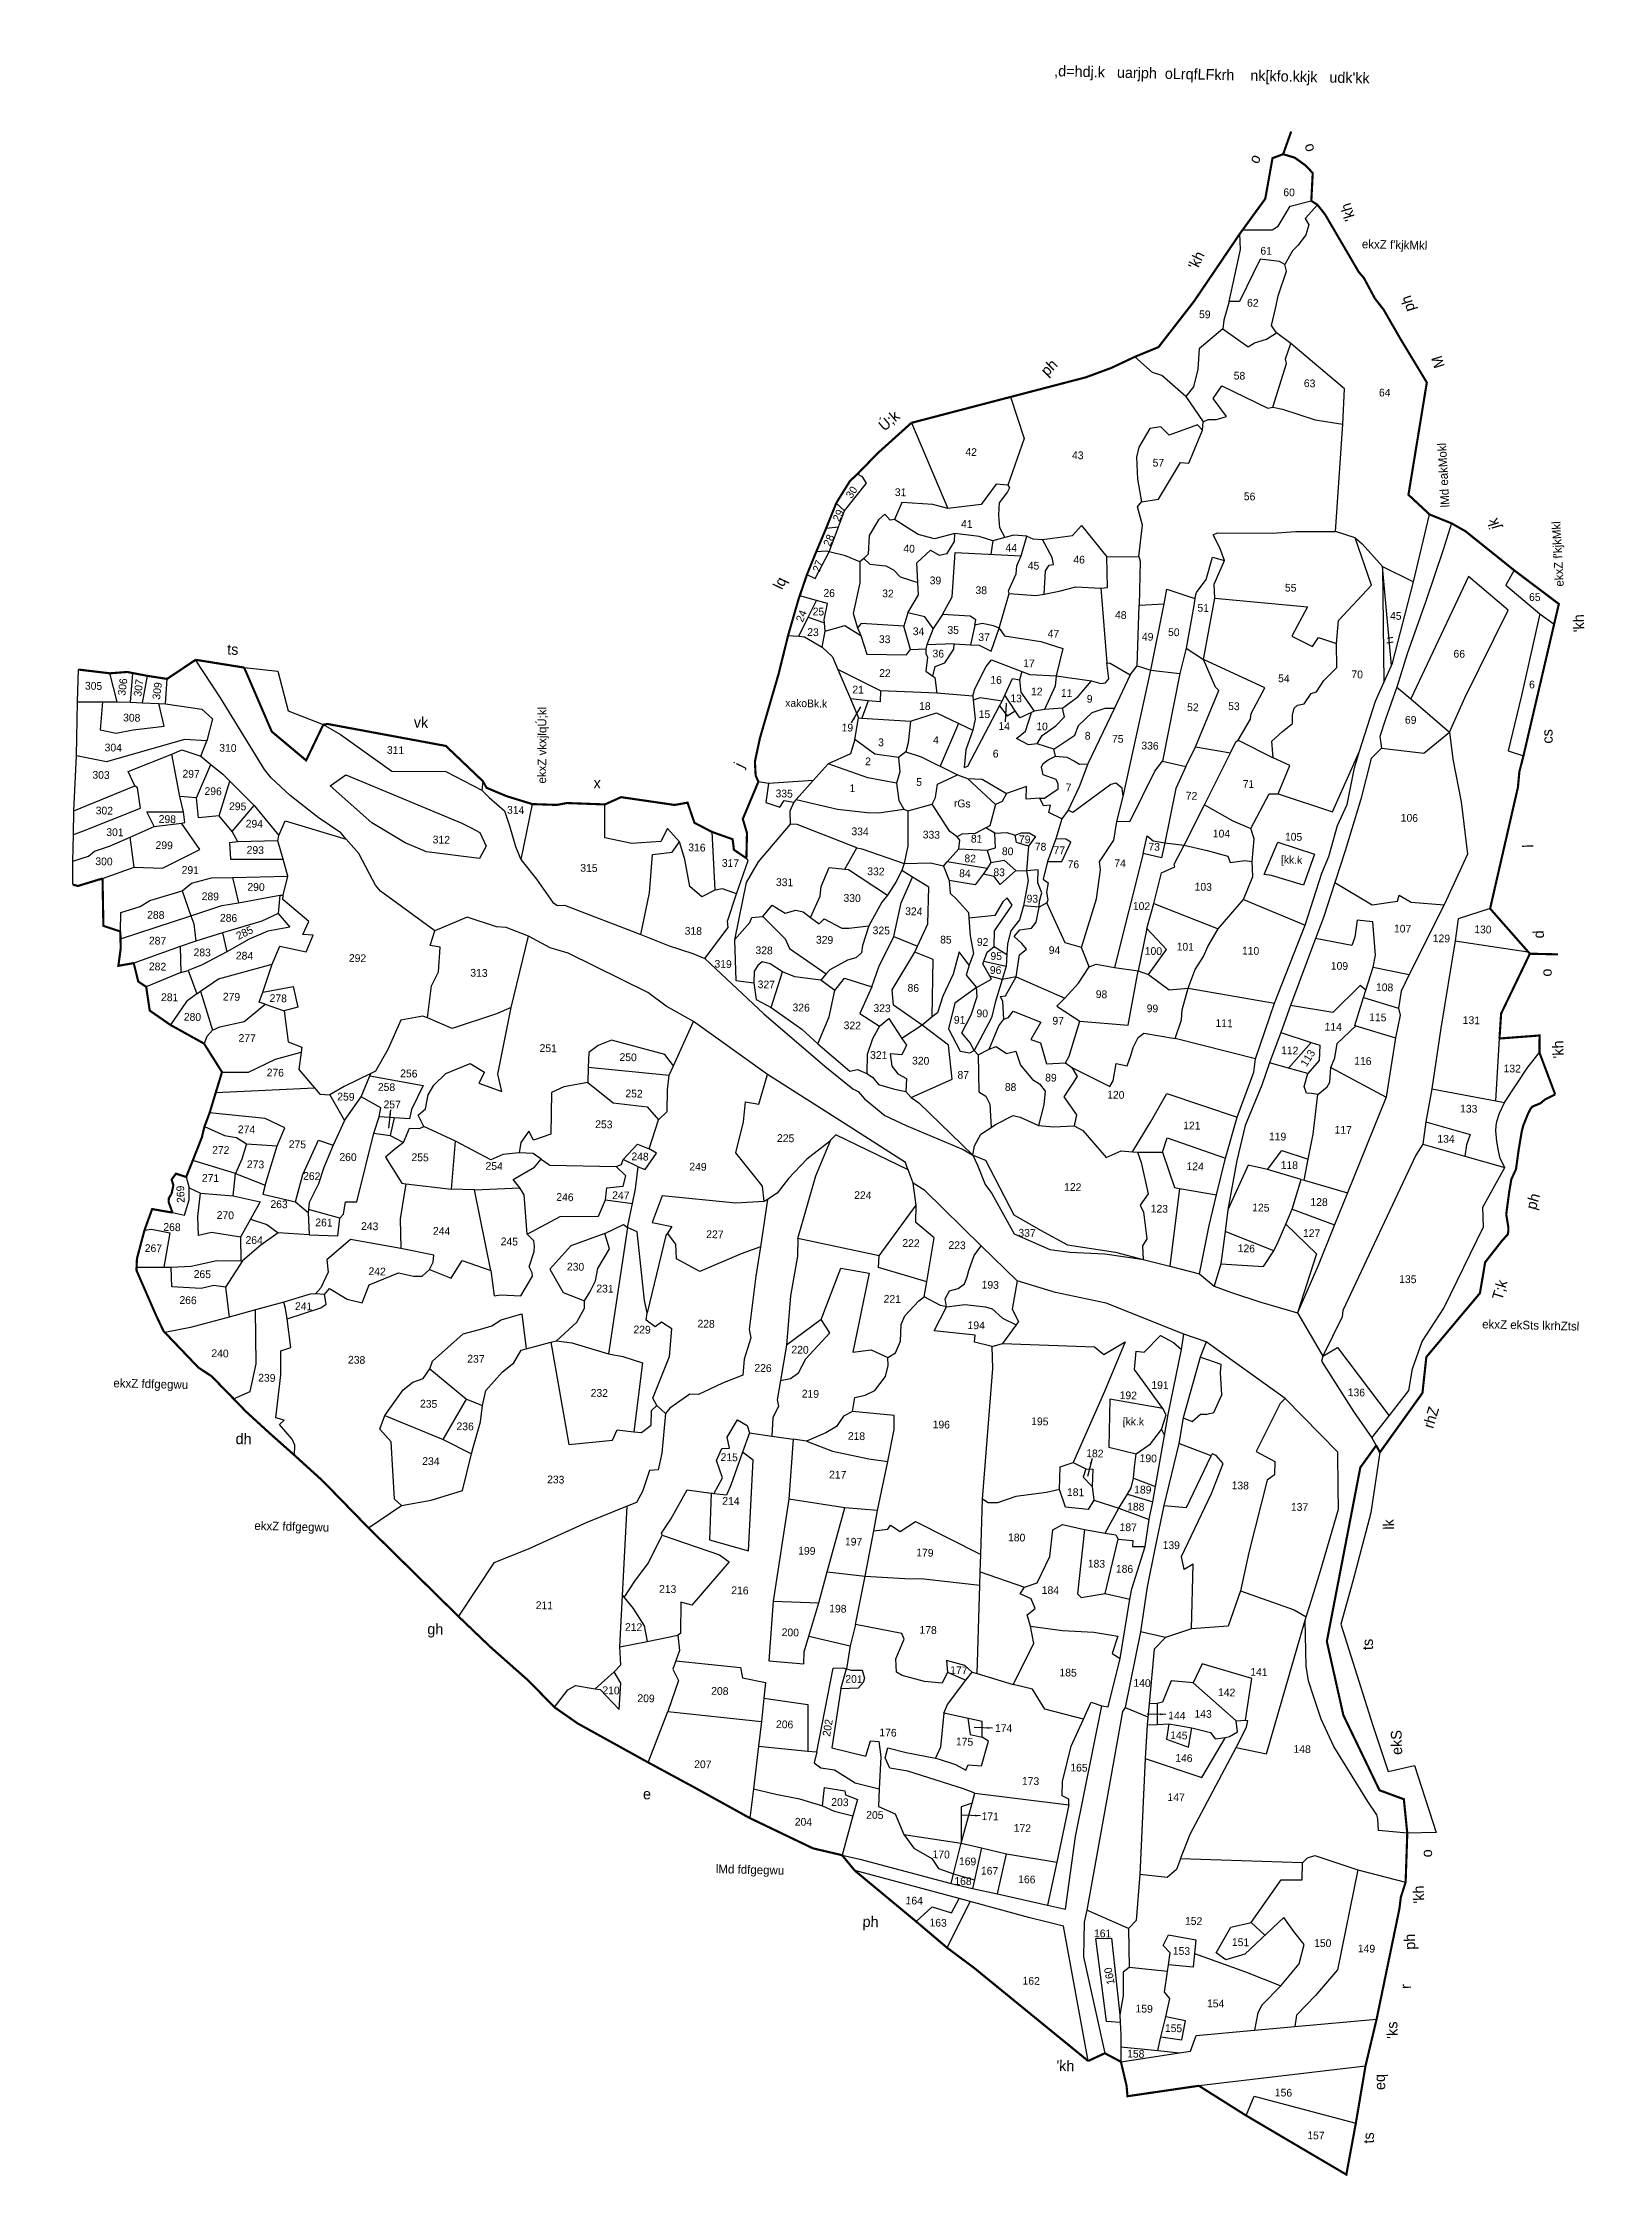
# Model space of a CAD drawing. Header units: feet. Extents: x 275707 to 617069, y 187394 to 2073741.
# Drawn here: x 275707 to 277196, y 2071704 to 2073741 of the extents above.
import ezdxf
from ezdxf.enums import TextEntityAlignment as Align

# ---------------------------------------------------------------- set-up
doc = ezdxf.new("R2010")
doc.units = ezdxf.units.FT
doc.header["$LTSCALE"] = 0.3
doc.header["$MEASUREMENT"] = 0
doc.linetypes.add('DASHDOT', pattern=[1, 0.5, -0.25, 0, -0.25])
doc.linetypes.add('DIVIDE', pattern=[1.25, 0.5, -0.25, 0, -0.25, 0, -0.25])
for name, color, linetype in [('OFF', 1, 'Continuous'), ('OTHERS', 1, 'Continuous'), ('POLY_PARCEL', 6, 'Continuous'), ('POLY_ROAD', 30, 'Continuous'), ('POLY_WATER', 4, 'Continuous'), ('SYM_ARROW', 1, 'Continuous'), ('TEXT_MAPIN', 7, 'Continuous'), ('TEXT_MAPOUT', 7, 'Continuous'), ('TEXT_PARCEL', 7, 'Continuous'), ('V_BOUND_LINE', 7, 'Continuous'), ('V_BOUND_STREAM_LINE', 7, 'DASHDOT'), ('V_DIVIDE_LINE', 7, 'DIVIDE')]:
    doc.layers.add(name, color=color, linetype=linetype)
doc.styles.get("Standard").update_dxf_attribs({"font": 'simplex.shx'})
doc.styles.add('TEXT_MAP', font='', dxfattribs={"height": 1.8})
doc.styles.get('TEXT_MAP').set_extended_font_data('Kruti Dev 050')
doc.dimstyles.get("Standard").update_dxf_attribs({"dimtxt": 0.18, "dimasz": 0.18, "dimexe": 0.18, "dimexo": 0.0625, "dimgap": 0.09, "dimtad": 0, "dimtih": 1, "dimtoh": 1, "dimdec": 4, "dimzin": 0, "dimdsep": 46, "dimtxsty": 'Standard', "dimcen": 0.09, "dimadec": 0, "dimazin": 0, "dimtfac": 1, "dimtdec": 4, "dimtofl": 0, "dimtmove": 0, "dimatfit": 3, "dimfxl": 0, "dimtolj": 1, "dimtzin": 0, "dimarcsym": 0})

# ---------------------------------------------------------------- blocks, each defined once
blk = doc.blocks.new('TEXTARROW')
blk.add_leader([(0.04, -0.01), (8.68, -0.01)], dimstyle='Standard', override={"dimtxt": 2.5, "dimasz": 2.5, "dimexe": 1.25, "dimexo": 0.625, "dimgap": 0.625, "dimtad": 1, "dimtih": 0, "dimtoh": 0, "dimzin": 8, "dimcen": 2.5, "dimtofl": 1})
blk = doc.blocks.new('m')
at = {"layer": 'OFF'}
for points in [[(276394.46, 2072997.84), (276394.09, 2072994.67)], [(276182.49, 2072955.45), (276182.57, 2072962.98)], [(276182.57, 2072942.93), (276182.49, 2072955.45)], [(276363.44, 2072950.9), (276364.23, 2072955.94)], [(276182.27, 2072930.1), (276182.57, 2072942.93)], [(276182.29, 2072924.58), (276182.27, 2072930.1)], [(276182.31, 2072918.39), (276182.29, 2072924.58)], [(276182.45, 2072912.94), (276182.31, 2072918.39)], [(276487.43, 2072791.29), (276488.46, 2072789.51)], [(276499.04, 2072715.28), (276504.49, 2072699.86)]]:
    blk.add_lwpolyline(points, dxfattribs=at)
at = {"layer": 'OTHERS'}
for points in [[(276487.84, 2072970.98), (276485.18, 2072993.9)], [(276486.73, 2072977.33), (276487.98, 2072977.52)], [(276486.61, 2072976.23), (276488.06, 2072976.5)]]:
    blk.add_lwpolyline(points, dxfattribs=at)
at = {"layer": 'POLY_PARCEL'}
for points in [[(276450.89, 2073071.47), (276457.77, 2073071.63), (276459.11, 2073072.48), (276461.84, 2073077.22), (276466.7, 2073078.57)], [(276468.13, 2073077.71), (276465.37, 2073074.43), (276466.22, 2073072.97), (276465.61, 2073070.66), (276463.85, 2073068.23), (276462.57, 2073066.83), (276460.87, 2073063.67)], [(276448.15, 2073054.73), (276450.46, 2073066.88), (276450.28, 2073070.58)], [(276460.87, 2073063.67), (276459.65, 2073064.34), (276455.09, 2073064.71), (276450.52, 2073054.79), (276448.15, 2073054.73)], [(276459.33, 2073047.72), (276458.12, 2073049.42), (276459.03, 2073053.68), (276459.52, 2073056.29), (276461.28, 2073062.12), (276460.87, 2073063.67)], [(276448.15, 2073054.73), (276446.99, 2073050.4), (276446.81, 2073048.33)], [(276446.81, 2073048.33), (276441.4, 2073043.53), (276441.22, 2073038.85), (276440.3, 2073034.72), (276438.6, 2073032.41)], [(276446.81, 2073048.33), (276452.77, 2073044.26), (276454.29, 2073045.29), (276457.02, 2073046.14), (276459.33, 2073047.72)], [(276462.74, 2073045.33), (276459.33, 2073047.72)], [(276458.85, 2073030.38), (276461.82, 2073040.64), (276461.58, 2073041.68), (276462.74, 2073045.33)], [(276475.26, 2073026.83), (276475.44, 2073035.03), (276462.74, 2073045.33)], [(276438.6, 2073032.41), (276432.89, 2073037.15), (276430.7, 2073037.82), (276426.5, 2073041.36)], [(276438.6, 2073032.41), (276442.74, 2073026.62)], [(276442.74, 2073026.62), (276443.89, 2073027.22), (276445.84, 2073027.22), (276448.15, 2073027.95), (276444.93, 2073032.08), (276446.87, 2073035.06), (276457.69, 2073030.14), (276458.85, 2073030.38)], [(276397.83, 2073031.37), (276401.23, 2073021.8), (276397.65, 2073010.86)], [(276458.85, 2073030.38), (276461.08, 2073030.02), (276468.79, 2073027.68), (276475.26, 2073026.83)], [(276374.91, 2073024.81), (276383.87, 2073005.11)], [(276442.62, 2073024.68), (276441.47, 2073025.9), (276434.89, 2073023.33), (276432.89, 2073025.19), (276430.38, 2073024.76), (276427.95, 2073020.39), (276427.45, 2073018.03), (276427.81, 2073012.96), (276428.84, 2073007.66)], [(276428.84, 2073007.66), (276432.79, 2073008.39), (276437.69, 2073017.04), (276439.66, 2073016.95), (276442.62, 2073024.68)], [(276442.62, 2073024.68), (276442.74, 2073026.62)], [(276474.09, 2073001.81), (276475.26, 2073026.83)], [(276359.85, 2073004.01), (276364.83, 2073010.51), (276363.8, 2073012.03), (276362.65, 2073012.62)], [(276397.65, 2073010.86), (276394.91, 2073011.04), (276391.53, 2073006.22), (276383.87, 2073005.11)], [(276397.65, 2073010.86), (276398.04, 2073010.24), (276397.66, 2073009.32), (276395.73, 2073006.71), (276395.66, 2073005.48), (276395.66, 2073003.71), (276395.97, 2073000.94), (276397.23, 2072998.63)], [(276428.51, 2072994.93), (276429.22, 2073002.28), (276427.9, 2073006.51), (276428.84, 2073007.66)], [(276357.87, 2073005.76), (276359.85, 2073004.01)], [(276358.53, 2073000.22), (276359.85, 2073004.01)], [(276371.49, 2073002.23), (276370.51, 2073002.09), (276369.21, 2073003.42), (276367.78, 2073002.09), (276365.71, 2072998.38), (276365.59, 2072994.01), (276364.56, 2072993.05)], [(276383.87, 2073005.11), (276380.36, 2073005.92), (276373.13, 2073006.28), (276371.49, 2073002.23)], [(276385.61, 2072999.31), (276380.87, 2072997.99), (276377.08, 2072998.92), (276371.49, 2073002.23)], [(276355.67, 2072999.89), (276358.53, 2073000.22)], [(276356.51, 2072994.4), (276358.53, 2073000.22)], [(276377.26, 2072987.7), (276376.93, 2072992.29), (276380.02, 2072995.32), (276382.06, 2072994.21), (276383.92, 2072994.64), (276385.59, 2072997.42), (276385.61, 2072999.31)], [(276397.23, 2072998.63), (276394.46, 2072997.84), (276391.31, 2072998.74), (276385.61, 2072999.31)], [(276402.35, 2072999.11), (276399.32, 2072999.23), (276397.23, 2072998.63)], [(276401.13, 2072994.5), (276402.35, 2072999.11)], [(276402.35, 2072999.11), (276403.8, 2072998.5), (276406.01, 2072998.36)], [(276406.01, 2072998.36), (276412.96, 2072999.47), (276415.03, 2073001.86), (276421.08, 2072994.69)], [(276408.34, 2072994.23), (276406.01, 2072998.36)], [(276448.43, 2072994.5), (276447.27, 2072997.37), (276445.65, 2073000.37), (276446.65, 2073000.89), (276459.45, 2073001.13), (276464.84, 2073001.61), (276474.09, 2073001.81)], [(276478.71, 2073000.44), (276474.09, 2073001.81)], [(276474.9, 2072975.78), (276475.25, 2072981.16), (276482.73, 2072989.53), (276478.71, 2073000.44)], [(276478.71, 2073000.44), (276480.34, 2072999.09), (276485.18, 2072993.9)], [(276351.44, 2072988.97), (276353.34, 2072988.09), (276356.51, 2072994.4)], [(276356.51, 2072994.4), (276355.96, 2072994.53), (276353.46, 2072994.29)], [(276363.68, 2072992.22), (276360.27, 2072993.5), (276356.51, 2072994.4)], [(276364.56, 2072993.05), (276363.68, 2072992.22)], [(276364.56, 2072993.05), (276366, 2072991.74), (276369.7, 2072991.43), (276371.5, 2072990.5), (276373.16, 2072988.96), (276377.26, 2072987.7)], [(276383.19, 2072980.41), (276385.31, 2072984.56), (276385.79, 2072994.87), (276401.13, 2072994.5)], [(276398.41, 2072986.27), (276400.11, 2072990.29), (276400.22, 2072992.14), (276401.13, 2072994.5)], [(276406.9, 2072991.15), (276407.67, 2072992.49), (276408.68, 2072992.63), (276408.34, 2072994.23)], [(276419.81, 2072987.42), (276421.37, 2072987.57), (276421.08, 2072994.69)], [(276421.08, 2072994.69), (276428.51, 2072994.93)], [(276428.51, 2072994.93), (276428.81, 2072993.84), (276428.81, 2072983.65)], [(276441.77, 2072985.45), (276442.09, 2072986.87), (276444.28, 2072989.96), (276445.61, 2072995.17), (276448.43, 2072994.5)], [(276446.37, 2072985.66), (276446.13, 2072988.95), (276448.43, 2072994.5)], [(276485.18, 2072993.9), (276492.5, 2072990.5)], [(276485.18, 2072993.9), (276486.15, 2072966.98)], [(276515.84, 2072993.76), (276513.95, 2072990.26), (276522.06, 2072983.74)], [(276363.68, 2072992.22), (276363.77, 2072987.35), (276362.41, 2072980.19), (276363.47, 2072976.87)], [(276375.1, 2072980.59), (276377.45, 2072984.86), (276377.26, 2072987.7)], [(276406.68, 2072985.72), (276406.9, 2072991.15)], [(276406.68, 2072985.72), (276410.18, 2072986.44), (276414.03, 2072987.55), (276419.81, 2072987.42)], [(276419.81, 2072987.42), (276421.66, 2072970.02)], [(276434.61, 2072984.12), (276435.17, 2072987.47), (276441.77, 2072985.45)], [(276501.69, 2072955.78), (276505.02, 2072963.8), (276514.65, 2072984.44), (276505.22, 2072992.1), (276492.5, 2072963.28)], [(276353.77, 2072983), (276349.86, 2072983.97)], [(276351.96, 2072979.05), (276353.77, 2072983)], [(276355.79, 2072977.83), (276355.7, 2072978.52), (276356.37, 2072982.35), (276353.77, 2072983)], [(276396.42, 2072977.57), (276398.54, 2072985.62)], [(276398.54, 2072985.62), (276398.41, 2072986.27)], [(276398.54, 2072985.62), (276404.78, 2072985.31), (276406.68, 2072985.72)], [(276428.69, 2072969.55), (276428.81, 2072983.65)], [(276428.81, 2072983.65), (276434.61, 2072984.12)], [(276431.88, 2072968.59), (276434.61, 2072984.12)], [(276441.77, 2072985.45), (276441.56, 2072983.88), (276440.01, 2072973.88)], [(276444.09, 2072971.37), (276446.37, 2072985.66)], [(276446.37, 2072985.66), (276468.02, 2072984.13), (276464.5, 2072977.27), (276469.35, 2072974.99), (276470.69, 2072977.08), (276474.9, 2072975.78)], [(276522.06, 2072983.74), (276518.19, 2072964.7), (276515.42, 2072951.73), (276518.99, 2072950.64)], [(276522.06, 2072983.74), (276525.42, 2072981.44)], [(276349.92, 2072974.59), (276351.96, 2072979.05)], [(276351.96, 2072979.05), (276355.79, 2072977.83)], [(276355.97, 2072975.89), (276355.79, 2072977.83)], [(276355.97, 2072975.89), (276360.51, 2072977.37), (276364.27, 2072975.08)], [(276374.22, 2072977.49), (276364.27, 2072977.86), (276363.47, 2072976.87)], [(276375.1, 2072980.59), (276374.22, 2072977.49)], [(276375.89, 2072972.12), (276374.22, 2072977.49)], [(276381.09, 2072977.14), (276379.11, 2072979.79), (276375.1, 2072980.59)], [(276383.19, 2072980.41), (276381.09, 2072977.14)], [(276390.73, 2072978.12), (276390.98, 2072979.36), (276389.62, 2072980.16), (276383.19, 2072980.41)], [(276390.73, 2072978.12), (276389.87, 2072973.55)], [(276389.87, 2072973.55), (276391.85, 2072973.49), (276394.69, 2072972.13), (276396.42, 2072977.57)], [(276396.42, 2072977.57), (276395.06, 2072978.06), (276392.4, 2072978.56), (276390.73, 2072978.12)], [(276396.42, 2072977.57), (276397.73, 2072975.79), (276406.2, 2072974.67), (276411.3, 2072973.17), (276409.96, 2072966.74)], [(276347.39, 2072974.74), (276349.92, 2072974.59)], [(276349.92, 2072974.59), (276351.2, 2072974.51), (276355.34, 2072972.14)], [(276355.34, 2072972.14), (276355.97, 2072975.89)], [(276363.47, 2072976.87), (276364.27, 2072975.08)], [(276364.27, 2072975.08), (276365.75, 2072970.82), (276375.02, 2072970.82), (276375.89, 2072972.12)], [(276375.89, 2072972.12), (276379.47, 2072972.37)], [(276379.66, 2072973.29), (276379.47, 2072972.37)], [(276379.47, 2072972.37), (276379.53, 2072971.25), (276379.9, 2072970.39), (276379.6, 2072967.12), (276381.23, 2072966.04)], [(276381.09, 2072977.14), (276379.66, 2072973.29)], [(276386.02, 2072973.66), (276379.66, 2072973.29)], [(276381.23, 2072966.04), (276381.76, 2072968.29), (276383.98, 2072969.15), (276386.02, 2072972.43), (276386.02, 2072973.66)], [(276386.02, 2072973.66), (276389.87, 2072973.55)], [(276440.01, 2072973.88), (276438.68, 2072967.99)], [(276440.01, 2072973.88), (276444.09, 2072971.37)], [(276460.79, 2072948.82), (276460.42, 2072952.73), (276462.87, 2072955.06), (276465.09, 2072956.98), (276465.09, 2072958.85), (276465.44, 2072960.48), (276466.2, 2072961.24), (276467.77, 2072961.59), (276469.29, 2072964.04), (276470.53, 2072964.43), (276472.16, 2072967.11), (276475.14, 2072970.2), (276474.9, 2072975.78)], [(276355.34, 2072972.14), (276357.83, 2072970.02), (276359.15, 2072967.09)], [(276390.69, 2072961.58), (276391.05, 2072963.29), (276393.58, 2072968.54), (276394.82, 2072970.14), (276401.9, 2072967.58)], [(276401.9, 2072967.58), (276401.39, 2072965.61)], [(276401.9, 2072967.58), (276403.78, 2072966.93), (276409.96, 2072966.74)], [(276418.15, 2072965.82), (276420.33, 2072965.18), (276421.42, 2072965.42), (276422.15, 2072966.33), (276421.66, 2072970.02)], [(276421.66, 2072970.02), (276422.39, 2072969.96), (276427.12, 2072967.42)], [(276427.12, 2072967.42), (276423.67, 2072959.52)], [(276426.18, 2072939.04), (276431.88, 2072968.59)], [(276427.12, 2072967.42), (276428.69, 2072969.55)], [(276428.69, 2072969.55), (276431.88, 2072968.59)], [(276431.88, 2072968.59), (276438.68, 2072967.99)], [(276438.68, 2072967.99), (276435.14, 2072947.48)], [(276452.62, 2072952.75), (276455.33, 2072957.69), (276455.47, 2072959.07), (276458.53, 2072965.1), (276444.09, 2072971.37)], [(276447.05, 2072964.99), (276444.09, 2072971.37)], [(276194.82, 2072955.65), (276195.26, 2072962.45)], [(276369.15, 2072962.3), (276359.15, 2072967.09)], [(276359.15, 2072967.09), (276362.21, 2072960.29)], [(276381.23, 2072966.04), (276381.76, 2072965.7), (276382.31, 2072962.1)], [(276398.13, 2072961.97), (276399.78, 2072965.87), (276401.39, 2072965.61)], [(276401.39, 2072965.61), (276401.8, 2072962.79), (276404.96, 2072958.42)], [(276409.96, 2072966.74), (276409.77, 2072964.39), (276407.42, 2072958.9)], [(276409.96, 2072966.74), (276418.15, 2072965.82)], [(276411.55, 2072959.3), (276415.12, 2072962.08), (276418.15, 2072965.82)], [(276442.72, 2072951), (276447.83, 2072964.2), (276447.05, 2072964.99)], [(276489.21, 2072965.97), (276492.5, 2072963.28)], [(276492.5, 2072963.28), (276501.69, 2072955.78)], [(276191.76, 2072955.71), (276189.88, 2072962.28)], [(276197.65, 2072955.59), (276198.68, 2072961.88)], [(276203.03, 2072955.48), (276203.22, 2072961.28)], [(276366.38, 2072959.98), (276362.21, 2072960.29)], [(276362.21, 2072960.29), (276364.23, 2072955.94), (276364.95, 2072955.91)], [(276366.38, 2072959.98), (276364.95, 2072955.91)], [(276369.15, 2072962.3), (276369.15, 2072959.77), (276366.38, 2072959.98)], [(276382.31, 2072962.1), (276369.15, 2072962.3)], [(276376.32, 2072955.45), (276382.29, 2072957.51), (276390.84, 2072953.69)], [(276390.69, 2072961.58), (276382.31, 2072962.1)], [(276390.84, 2072953.69), (276389.29, 2072949.06), (276388.99, 2072944.98), (276389.85, 2072945.29), (276396.93, 2072959.45)], [(276390.69, 2072961.58), (276390.79, 2072960.67)], [(276392.34, 2072961.22), (276390.79, 2072960.67)], [(276390.79, 2072960.67), (276391.3, 2072956.25), (276390.84, 2072953.69)], [(276397.54, 2072960.59), (276392.34, 2072961.22)], [(276396.93, 2072959.45), (276397.54, 2072960.59)], [(276396.93, 2072959.45), (276398.74, 2072957.2), (276400.61, 2072958.42)], [(276397.54, 2072960.59), (276398.13, 2072961.97)], [(276404.39, 2072958.08), (276401.74, 2072956.8), (276398.13, 2072961.97)], [(276405.85, 2072950.88), (276403.9, 2072950.57), (276401.02, 2072951.97), (276403.11, 2072953.71), (276404.39, 2072958.08)], [(276404.96, 2072958.42), (276404.39, 2072958.08)], [(276407.42, 2072958.9), (276404.96, 2072958.42)], [(276411.55, 2072959.3), (276407.42, 2072958.9)], [(276409.79, 2072949.73), (276414.62, 2072953.09), (276415.42, 2072955.36), (276418.51, 2072958.45), (276421.5, 2072959.52), (276423.67, 2072959.52)], [(276410.12, 2072955.11), (276412.07, 2072957.31), (276411.55, 2072959.3)], [(276423.67, 2072959.52), (276417.72, 2072946.46)], [(276182.49, 2072955.45), (276188.3, 2072955.61)], [(276188.3, 2072955.61), (276187.95, 2072949.07), (276191.65, 2072948.38), (276195.63, 2072949.25), (276202.79, 2072950.29), (276201.41, 2072955.51)], [(276188.3, 2072955.61), (276191.76, 2072955.71)], [(276191.76, 2072955.71), (276194.82, 2072955.65)], [(276194.82, 2072955.65), (276197.65, 2072955.59)], [(276197.65, 2072955.59), (276201.41, 2072955.51)], [(276201.41, 2072955.51), (276203.03, 2072955.48)], [(276203.03, 2072955.48), (276211.48, 2072954.42), (276214.02, 2072952.23), (276212.81, 2072947.09)], [(276364.95, 2072955.91), (276376.32, 2072955.45)], [(276376.32, 2072955.45), (276375.84, 2072950.39), (276375.38, 2072948.26)], [(276387.51, 2072955.12), (276383.41, 2072945.1)], [(276405.85, 2072950.88), (276407, 2072952.84), (276410.12, 2072955.11)], [(276450.84, 2072949.81), (276452.04, 2072952.36), (276452.62, 2072952.75)], [(276452.62, 2072952.75), (276460.79, 2072948.82)], [(276485.97, 2072951.67), (276495.8, 2072950.78), (276501.69, 2072955.78)], [(276501.69, 2072955.78), (276502.6, 2072949.51), (276504.79, 2072939.64), (276506.55, 2072927.53), (276501.37, 2072915.61)], [(276373.69, 2072946.93), (276368.18, 2072947.61), (276363.44, 2072950.9), (276362.55, 2072947.55), (276357.37, 2072945.09)], [(276375.38, 2072948.26), (276373.69, 2072946.93)], [(276375.38, 2072948.26), (276379, 2072947.22), (276387.54, 2072943.25)], [(276409.79, 2072949.73), (276405.85, 2072950.88)], [(276406.81, 2072938.25), (276407.84, 2072938.25), (276410.99, 2072940.49), (276410.99, 2072941.58), (276410.5, 2072942.62), (276407.4, 2072943.65), (276407.01, 2072945.46), (276407.37, 2072946.31), (276408.52, 2072947.15), (276410.2, 2072948.09)], [(276410.2, 2072948.09), (276409.79, 2072949.73)], [(276410.2, 2072948.09), (276412.81, 2072947.88), (276414.62, 2072947.03), (276415.84, 2072946.31), (276417.72, 2072946.46)], [(276440.53, 2072946.39), (276442.72, 2072951)], [(276442.72, 2072951), (276450.84, 2072949.81)], [(276445.07, 2072937.55), (276450.84, 2072949.81)], [(276462.17, 2072940.51), (276464.77, 2072947.17), (276460.79, 2072948.82)], [(276462.17, 2072940.51), (276474.89, 2072936.61), (276480.88, 2072950.85)], [(276212.81, 2072947.09), (276207.61, 2072947.27), (276189.57, 2072941.66), (276182.57, 2072942.93)], [(276196.27, 2072936.24), (276194.71, 2072939.53), (276204.7, 2072943.82)], [(276204.7, 2072943.82), (276207.07, 2072944.84), (276211.46, 2072943.51)], [(276206.83, 2072934.04), (276204.7, 2072943.82)], [(276211.46, 2072943.51), (276212.81, 2072947.09)], [(276211.46, 2072943.51), (276213.88, 2072941.63)], [(276357.37, 2072945.09), (276354.02, 2072941.11)], [(276373.41, 2072940.98), (276366.68, 2072942.05), (276357.37, 2072945.09)], [(276373.69, 2072946.93), (276374.11, 2072943.61), (276373.41, 2072940.98)], [(276417.72, 2072946.46), (276415.9, 2072941.04), (276413.42, 2072935.57)], [(276424.82, 2072933.24), (276427.91, 2072933.33), (276433.37, 2072945.09), (276435.14, 2072947.48)], [(276435.14, 2072947.48), (276440.53, 2072946.39)], [(276440.53, 2072946.39), (276438.35, 2072941.21), (276436.05, 2072928.54)], [(276210.72, 2072933.75), (276213.88, 2072941.63)], [(276213.88, 2072941.63), (276216.68, 2072939.46), (276218.36, 2072937.84)], [(276216.1, 2072929.69), (276218.36, 2072937.84)], [(276218.36, 2072937.84), (276224.13, 2072932.3)], [(276277.21, 2072939.18), (276277.04, 2072937.13)], [(276343.62, 2072940.2), (276341.26, 2072940.55)], [(276343.62, 2072940.2), (276343.09, 2072935.76), (276346.41, 2072934.71), (276347.34, 2072936.34), (276349.6, 2072935.96)], [(276354.02, 2072941.11), (276343.62, 2072940.2)], [(276354.02, 2072941.11), (276350.16, 2072936.62)], [(276373.41, 2072940.98), (276374.03, 2072936.96), (276375.2, 2072934.92)], [(276389.83, 2072942.38), (276393.29, 2072942.37), (276398.99, 2072939.1)], [(276398.99, 2072939.1), (276398.02, 2072937.22), (276396.54, 2072936.55)], [(276406.81, 2072938.25), (276403.59, 2072937.95), (276403.59, 2072940.85), (276398.99, 2072939.1)], [(276412.03, 2072933.57), (276408.99, 2072934.92), (276409.29, 2072936.68), (276407.65, 2072936.43), (276406.81, 2072938.25)], [(276426.18, 2072939.04), (276425.85, 2072940.97), (276424.4, 2072942.12), (276423.18, 2072941.75), (276414.51, 2072935.09), (276413.42, 2072935.57)], [(276424.82, 2072933.24), (276426.18, 2072939.04)], [(276440.6, 2072928.08), (276440.69, 2072928.26), (276445.07, 2072937.55)], [(276445.07, 2072937.55), (276451.75, 2072933.99), (276456.01, 2072932.29)], [(276456.01, 2072932.29), (276460.07, 2072940.46), (276462.17, 2072940.51)], [(276182.27, 2072930.1), (276196.27, 2072936.24)], [(276182.29, 2072924.58), (276184.25, 2072925.32), (276197.71, 2072931.09), (276196.96, 2072935.77), (276196.27, 2072936.24)], [(276210.72, 2072933.75), (276206.83, 2072934.04)], [(276207.76, 2072930.46), (276206.83, 2072934.04)], [(276216.1, 2072929.69), (276211.27, 2072929.11), (276210.72, 2072933.75)], [(276288.8, 2072934.13), (276286.46, 2072921.2)], [(276323.23, 2072926.11), (276320.37, 2072929.15), (276318.91, 2072926.11), (276312.2, 2072925.51), (276305.87, 2072926.67), (276305.7, 2072934.44)], [(276349.6, 2072935.96), (276348.72, 2072933.86), (276348.84, 2072930.82)], [(276350.16, 2072936.62), (276349.6, 2072935.96)], [(276350.16, 2072936.62), (276359.82, 2072934.55), (276366.74, 2072933.99), (276369.4, 2072933.99), (276375.2, 2072934.92)], [(276375.2, 2072934.92), (276376.19, 2072934.55)], [(276376.19, 2072934.55), (276376.32, 2072926.46), (276375.57, 2072922.34)], [(276376.19, 2072934.55), (276381.82, 2072936.28)], [(276412.03, 2072933.57), (276410.69, 2072928.84)], [(276413.42, 2072935.57), (276412.03, 2072933.57)], [(276417.28, 2072903.7), (276420.46, 2072915.11), (276421.25, 2072921.9), (276421, 2072923.72), (276424.22, 2072928.87), (276424.82, 2072933.24)], [(276196.62, 2072917.32), (276203.14, 2072917.26), (276211.75, 2072921.77), (276207.34, 2072927.85)], [(276201, 2072926.88), (276199.21, 2072930.23), (276207.76, 2072930.46)], [(276201, 2072926.88), (276207.34, 2072927.85)], [(276207.34, 2072927.85), (276208.16, 2072927.98), (276207.76, 2072930.46)], [(276219.21, 2072926.14), (276216.1, 2072929.69)], [(276219.21, 2072926.14), (276224.13, 2072932.3)], [(276224.13, 2072932.3), (276226.73, 2072929.36), (276230.02, 2072925.49)], [(276230.02, 2072925.49), (276231.46, 2072928.9), (276245.76, 2072925)], [(276330.73, 2072928.62), (276331.68, 2072915.12)], [(276348.84, 2072930.82), (276341.67, 2072921.89), (276338.92, 2072917.06), (276336.55, 2072903.63)], [(276364.51, 2072925.72), (276350.53, 2072930.8), (276348.84, 2072930.82)], [(276388.2, 2072926.02), (276388.39, 2072928.01), (276387.76, 2072928.76)], [(276396.52, 2072929.81), (276394.39, 2072931.03)], [(276394.82, 2072925.82), (276396.71, 2072926.41), (276396.52, 2072929.81)], [(276396.52, 2072929.81), (276399.29, 2072930.07), (276401.28, 2072929.51)], [(276401.28, 2072929.51), (276402.71, 2072930.07), (276404.46, 2072930.13), (276405.95, 2072929.26), (276404.39, 2072927.02)], [(276404.39, 2072927.02), (276401.59, 2072927.83), (276401.28, 2072929.51)], [(276408.87, 2072923.57), (276412.26, 2072923.61), (276414.2, 2072928.16), (276413.04, 2072928.83), (276410.69, 2072928.84)], [(276410.69, 2072928.84), (276408.87, 2072923.57)], [(276431.07, 2072925.88), (276431.92, 2072930.06), (276433.38, 2072928.91), (276436.05, 2072928.54)], [(276436.05, 2072928.54), (276435.38, 2072924.97), (276431.07, 2072925.88)], [(276436.05, 2072928.54), (276440.6, 2072928.08)], [(276438.36, 2072923.61), (276440.6, 2072928.08)], [(276440.6, 2072928.08), (276445.93, 2072926.99), (276450.8, 2072925.78), (276451.41, 2072924.29), (276454.76, 2072924.8), (276456.51, 2072924.63)], [(276456.51, 2072924.63), (276456.8, 2072929.88), (276456.01, 2072932.29)], [(276459.34, 2072921.7), (276462.35, 2072929.26), (276470.96, 2072926.69), (276468.53, 2072919.37), (276461.07, 2072921.5), (276459.34, 2072921.7)], [(276182.31, 2072918.39), (276185.87, 2072919.61), (276187.26, 2072920.82), (276190.72, 2072922.09), (276195.47, 2072924.3)], [(276195.47, 2072924.3), (276201, 2072926.88)], [(276196.62, 2072917.32), (276195.47, 2072924.3)], [(276220.58, 2072923.8), (276218.59, 2072923.49), (276218.97, 2072919.67), (276231.16, 2072920.02)], [(276220.58, 2072923.8), (276219.21, 2072926.14)], [(276229.86, 2072924.23), (276220.58, 2072923.8)], [(276229.86, 2072924.23), (276230.02, 2072925.49)], [(276231.16, 2072920.02), (276229.86, 2072924.23)], [(276314.74, 2072904.4), (276316.57, 2072914.14), (276317, 2072923.07), (276321.56, 2072923.68), (276323.23, 2072926.11)], [(276331.68, 2072915.12), (276328.76, 2072913.48), (276325.9, 2072915.79), (276324.57, 2072922.1), (276323.23, 2072926.11)], [(276336.74, 2072914.34), (276339.34, 2072922.17), (276338.88, 2072922.68)], [(276361.85, 2072920.7), (276364.51, 2072925.72)], [(276364.51, 2072925.72), (276365.67, 2072925.51), (276375.57, 2072922.34)], [(276384.76, 2072921.93), (276385.6, 2072922.93)], [(276385.6, 2072922.93), (276388.2, 2072926.02)], [(276394.89, 2072921.62), (276385.6, 2072922.93)], [(276388.2, 2072926.02), (276394.82, 2072925.82)], [(276394.82, 2072925.82), (276395.74, 2072922.97)], [(276395.74, 2072922.97), (276394.89, 2072921.62)], [(276395.74, 2072922.97), (276398.85, 2072923.59), (276401.58, 2072921.25)], [(276404.39, 2072927.02), (276404.04, 2072921.26)], [(276408.87, 2072923.57), (276408.01, 2072919.43), (276409.16, 2072918.58), (276408.86, 2072916.4), (276409.22, 2072914.64), (276409, 2072913.93)], [(276431.07, 2072925.88), (276425.07, 2072899.24)], [(276433.87, 2072914.37), (276435.49, 2072921.5), (276438.54, 2072923.01), (276438.36, 2072923.61)], [(276454.7, 2072915.79), (276456.74, 2072921.19), (276456.51, 2072924.63)], [(276232.38, 2072916.04), (276231.16, 2072920.02)], [(276354.1, 2072909.25), (276356.25, 2072914.24), (276356.41, 2072916.52), (276358.15, 2072920.96), (276361.85, 2072920.7)], [(276361.85, 2072920.7), (276362.71, 2072920.64), (276371.88, 2072914.85)], [(276375.11, 2072920.7), (276373.75, 2072917.93), (276371.88, 2072914.85)], [(276373.6, 2072905.27), (276375.13, 2072913.16), (276377.59, 2072919.21)], [(276375.57, 2072922.34), (276375.11, 2072920.7)], [(276377.59, 2072919.21), (276375.11, 2072920.7)], [(276375.57, 2072922.34), (276381.68, 2072922.6), (276384.75, 2072921.97), (276384.76, 2072921.93)], [(276379.14, 2072903.14), (276381.42, 2072908.42), (276381.42, 2072916.92), (276377.59, 2072919.21)], [(276384.76, 2072921.93), (276386.18, 2072918.63)], [(276394.05, 2072920.29), (276392.25, 2072917.74), (276386.18, 2072918.63)], [(276386.18, 2072918.63), (276386.43, 2072915.64), (276387.92, 2072914.3), (276390.78, 2072911.23), (276390.91, 2072909.98)], [(276394.89, 2072921.62), (276394.05, 2072920.29)], [(276401.58, 2072921.25), (276398.04, 2072917.93), (276396.61, 2072919.8), (276394.05, 2072920.29)], [(276401.58, 2072921.25), (276404.04, 2072921.26)], [(276404.04, 2072921.26), (276404.48, 2072919), (276403.6, 2072913.1)], [(276407.18, 2072912.88), (276407.29, 2072914.31), (276407.79, 2072916.24), (276406.74, 2072918.5), (276406.74, 2072921.59), (276404.04, 2072921.26)], [(276475.8, 2072920.23), (276484.62, 2072915.21), (276490.51, 2072916.2), (276490.82, 2072917.61), (276493.64, 2072916), (276501.37, 2072915.61)], [(276189.29, 2072914.53), (276196.62, 2072917.32)], [(276207.88, 2072912.06), (276210.01, 2072913.91), (276214.6, 2072915.27), (276219.48, 2072915.48)], [(276219.48, 2072915.48), (276232.38, 2072916.04)], [(276219.48, 2072915.48), (276221.02, 2072909.6)], [(276231.37, 2072911.59), (276232.38, 2072916.04)], [(276329.73, 2072899.16), (276335.02, 2072906.45), (276334.8, 2072907.97), (276336.74, 2072914.34)], [(276336.74, 2072914.34), (276333.51, 2072915.42), (276331.68, 2072915.12)], [(276371.88, 2072914.85), (276370.62, 2072913.18), (276367.69, 2072907.61)], [(276396.93, 2072903.52), (276396.93, 2072907.12), (276400.91, 2072913.23), (276399.69, 2072914.87), (276398.74, 2072913.92), (276396.94, 2072910.74), (276390.91, 2072909.98)], [(276403.6, 2072913.1), (276402.71, 2072909.79), (276400.73, 2072907.2), (276400.01, 2072904.17), (276399.94, 2072901.66)], [(276402.27, 2072896.56), (276402.93, 2072901.69), (276404.48, 2072903.07), (276403.37, 2072904.33), (276401.55, 2072905.93), (276402.82, 2072907.48), (276405.53, 2072907.97), (276406.63, 2072909.41), (276407.18, 2072912.88)], [(276407.18, 2072912.88), (276403.6, 2072913.1)], [(276409, 2072913.93), (276407.18, 2072912.88)], [(276417.28, 2072903.7), (276413.42, 2072904.69), (276409, 2072913.93)], [(276432.38, 2072908.5), (276433.87, 2072914.37)], [(276433.87, 2072914.37), (276448.93, 2072908.78)], [(276448.93, 2072908.78), (276454.7, 2072915.79)], [(276454.7, 2072915.79), (276469.18, 2072910.11)], [(276501.37, 2072915.61), (276493.62, 2072899.21)], [(276512.06, 2072914.96), (276504.67, 2072912.41), (276504.14, 2072907.28)], [(276193.72, 2072902.3), (276193.73, 2072906.69), (276198.18, 2072908.25), (276200.43, 2072909.69), (276207.88, 2072912.06)], [(276207.88, 2072912.06), (276210.02, 2072906.34)], [(276210.02, 2072906.34), (276217.2, 2072908.92), (276221.02, 2072909.6)], [(276221.02, 2072909.6), (276230.59, 2072911.56), (276230.28, 2072907.36)], [(276229.18, 2072895.51), (276230.89, 2072899.77), (276237.02, 2072898.59), (276238.55, 2072902.47), (276236.14, 2072902.58), (276237.51, 2072905.63), (276231.34, 2072910.6), (276231.37, 2072911.59)], [(276230.59, 2072911.56), (276231.37, 2072911.59)], [(276336.55, 2072903.63), (276339.99, 2072907.79), (276340.47, 2072908.97), (276343.05, 2072909.19)], [(276343.05, 2072909.19), (276345.15, 2072911.94), (276348.2, 2072910.15), (276350.65, 2072910.85), (276352.36, 2072910.5), (276354.1, 2072909.25)], [(276343.05, 2072909.19), (276348.31, 2072904.18), (276349.4, 2072901.94), (276358.05, 2072896.22)], [(276354.1, 2072909.25), (276356.12, 2072907.8), (276357.3, 2072909.01), (276361.45, 2072906.93), (276363.09, 2072906.98), (276367.69, 2072907.61)], [(276390.91, 2072909.98), (276391.32, 2072905.81), (276392.17, 2072901.73), (276391.27, 2072898.98)], [(276432.38, 2072908.5), (276430.54, 2072898.63)], [(276433.01, 2072897.77), (276437.03, 2072903.75), (276432.38, 2072908.5)], [(276442.27, 2072894.83), (276443.85, 2072899.23), (276445.65, 2072902.32), (276446.65, 2072904.66), (276448.93, 2072908.78)], [(276485.19, 2072900.7), (276485.64, 2072903.48), (276484.86, 2072911.26), (276481.2, 2072911.55), (276480.77, 2072907.6), (276480.14, 2072905.62), (276471.6, 2072907.07)], [(276193.79, 2072900.56), (276210.02, 2072906.34)], [(276210.02, 2072906.34), (276210.77, 2072904.49), (276211.29, 2072900.45)], [(276230.28, 2072907.36), (276226.52, 2072905.42), (276217.5, 2072902.55)], [(276230.28, 2072907.36), (276233.12, 2072904.19), (276228.04, 2072903.19), (276223.72, 2072901.17), (276218.62, 2072898.11)], [(276265.58, 2072883.84), (276266.34, 2072891.36), (276267.94, 2072894.66), (276268.19, 2072900.34), (276265.86, 2072900.73), (276266.87, 2072904.1)], [(276285, 2072886.73), (276288.61, 2072903.39)], [(276336.55, 2072903.63), (276337.05, 2072894.19), (276341.24, 2072893.73)], [(276367.69, 2072907.61), (276366.32, 2072903.03), (276366.18, 2072901.34), (276364.88, 2072900.13), (276362.95, 2072899.56), (276358.84, 2072897.16), (276358.05, 2072896.22)], [(276368.77, 2072893.48), (276370.24, 2072898.15), (276373.6, 2072905.27)], [(276373.6, 2072905.27), (276379.14, 2072903.14)], [(276378.54, 2072901.74), (276379.14, 2072903.14)], [(276394.64, 2072899.99), (276395.34, 2072902.15), (276396.93, 2072903.52)], [(276396.93, 2072903.52), (276399.94, 2072901.66)], [(276419.17, 2072899.3), (276417.28, 2072903.7)], [(276504.14, 2072907.28), (276501.21, 2072886.91), (276499.46, 2072872.7)], [(276504.14, 2072907.28), (276513.81, 2072906), (276521.12, 2072905.14)], [(276207.72, 2072899.1), (276196.99, 2072895.02)], [(276211.29, 2072900.45), (276207.72, 2072899.1)], [(276207.72, 2072899.1), (276208, 2072893.12)], [(276218.62, 2072898.11), (276212.91, 2072895), (276209.68, 2072893.62)], [(276217.5, 2072902.55), (276211.29, 2072900.45)], [(276217.5, 2072902.55), (276218.62, 2072898.11)], [(276347.86, 2072896.48), (276345, 2072898.27), (276343.07, 2072898.71), (276342.1, 2072897.79), (276341.33, 2072896.49), (276341.24, 2072893.73)], [(276380.67, 2072884.81), (276373.85, 2072889.32), (276373.49, 2072892.86), (276378.54, 2072901.74)], [(276382.95, 2072886.82), (276382.84, 2072900.12), (276378.54, 2072901.74)], [(276391.27, 2072898.98), (276388.87, 2072902.1), (276387.57, 2072896.8), (276385.29, 2072891.67), (276384.14, 2072887.75), (276382.95, 2072886.82)], [(276391.27, 2072898.98), (276390.57, 2072896.67), (276393.06, 2072893.86)], [(276396.09, 2072896.58), (276394.41, 2072899.4), (276394.64, 2072899.99)], [(276394.64, 2072899.99), (276399.84, 2072898.99)], [(276399.84, 2072898.99), (276399.01, 2072895.89)], [(276399.94, 2072901.66), (276399.84, 2072898.99)], [(276413.69, 2072891.85), (276416.73, 2072895.38), (276419.17, 2072899.3)], [(276417.31, 2072886.56), (276428.51, 2072885.94), (276430.54, 2072898.63)], [(276419.17, 2072899.3), (276420.75, 2072899.9), (276425.07, 2072899.24)], [(276425.07, 2072899.24), (276430.54, 2072898.63)], [(276430.54, 2072898.63), (276433.01, 2072897.77)], [(276433.01, 2072897.77), (276437.85, 2072894.35), (276442.27, 2072894.83)], [(276483.59, 2072895.33), (276485.19, 2072900.7)], [(276485.19, 2072900.7), (276493.62, 2072899.21)], [(276493.62, 2072899.21), (276491.79, 2072895.32), (276491.26, 2072891.32)], [(276208, 2072893.12), (276200.03, 2072889.55)], [(276208, 2072893.12), (276209.68, 2072893.62)], [(276209.68, 2072893.62), (276211.82, 2072888.19)], [(276212.68, 2072888.88), (276216.78, 2072891.81), (276229.18, 2072895.51)], [(276227.13, 2072888.98), (276229.18, 2072895.51)], [(276341.24, 2072893.73), (276341.89, 2072889.87), (276345.42, 2072888.1)], [(276345.42, 2072888.1), (276347.86, 2072896.48)], [(276356.82, 2072894.75), (276350.74, 2072895.38), (276347.86, 2072896.48)], [(276358.05, 2072896.22), (276356.82, 2072894.75)], [(276360.14, 2072892.37), (276356.82, 2072894.75)], [(276360.14, 2072892.37), (276362.31, 2072895.29), (276368.77, 2072893.48)], [(276368.77, 2072893.48), (276366.05, 2072887.17), (276370.75, 2072884.37)], [(276393.06, 2072893.86), (276388.14, 2072890.09), (276386.76, 2072884.13), (276389.62, 2072879), (276391.86, 2072878.67), (276392.85, 2072879.16)], [(276392.85, 2072879.16), (276391.9, 2072880.96), (276389.88, 2072883.26), (276392.01, 2072887.47), (276393.28, 2072891.81), (276393.06, 2072893.86)], [(276393.06, 2072893.86), (276396.51, 2072895.88), (276396.09, 2072896.58)], [(276399.01, 2072895.89), (276396.09, 2072896.58)], [(276399.01, 2072895.89), (276397.53, 2072890.49)], [(276399.57, 2072886.66), (276399.28, 2072890.71), (276398.71, 2072891.9), (276399.86, 2072892.08), (276402.27, 2072896.56)], [(276402.27, 2072896.56), (276399.01, 2072895.89)], [(276402.27, 2072896.56), (276413.69, 2072891.85)], [(276439.53, 2072883.1), (276440.93, 2072887.41), (276440.99, 2072889.8), (276442.27, 2072894.83)], [(276442.27, 2072894.83), (276462.45, 2072891.8)], [(276483.59, 2072895.33), (276482.25, 2072896.39), (276476.05, 2072889.97), (276466.2, 2072891.38)], [(276481.48, 2072886.97), (276481.2, 2072887.08), (276483.09, 2072893.58)], [(276483.09, 2072893.58), (276483.59, 2072895.33)], [(276483.09, 2072893.58), (276491.26, 2072891.32)], [(276211.82, 2072888.19), (276209.51, 2072886.34), (276205.87, 2072880.83)], [(276211.82, 2072888.19), (276212.68, 2072888.88)], [(276212.68, 2072888.88), (276215.69, 2072879.82)], [(276227.77, 2072886.15), (276226.38, 2072886.62), (276227.13, 2072888.98)], [(276227.13, 2072888.98), (276234.21, 2072890.44), (276235.36, 2072885.64), (276232.23, 2072884.76)], [(276345.42, 2072888.1), (276352.65, 2072883.24), (276356.46, 2072879.88)], [(276356.46, 2072879.88), (276358.98, 2072886.26), (276360.14, 2072892.37)], [(276397.53, 2072890.49), (276396.75, 2072886.85), (276392.85, 2072879.16)], [(276399.57, 2072886.66), (276400.71, 2072887.09), (276401.76, 2072888.52), (276408.19, 2072886.18), (276405.95, 2072882.04), (276408.24, 2072881.37), (276409.77, 2072876.51), (276414.15, 2072876.85)], [(276413.69, 2072891.85), (276411.82, 2072889.92), (276417.31, 2072886.56)], [(276491.73, 2072889.71), (276490.76, 2072884.43)], [(276491.26, 2072891.32), (276491.73, 2072889.71)], [(276215.69, 2072879.82), (276217.32, 2072880.67), (276222.98, 2072882), (276225.52, 2072884.19), (276227.77, 2072886.15)], [(276227.77, 2072886.15), (276232.23, 2072884.76)], [(276232.23, 2072884.76), (276233.32, 2072877.55), (276236.55, 2072876.4), (276236.43, 2072875.23)], [(276265.58, 2072883.84), (276264.49, 2072884.26), (276259.39, 2072883.18), (276256.52, 2072876.29), (276253.8, 2072871.15), (276252.69, 2072870.58)], [(276265.32, 2072858.56), (276263.92, 2072861.18), (276265.62, 2072862.68), (276266.15, 2072865.93), (276267.46, 2072868.21), (276270.14, 2072871.03), (276275.77, 2072873.45), (276279.17, 2072871.56), (276277.86, 2072868.94), (276283.24, 2072867.15), (276282.28, 2072871.15), (276285, 2072886.73)], [(276285, 2072886.73), (276281.61, 2072885.2), (276271.36, 2072881.51), (276265.58, 2072883.84)], [(276323.04, 2072874.03), (276327.48, 2072884.47)], [(276370.75, 2072884.37), (276369.14, 2072881.35), (276367.98, 2072877.72), (276368, 2072873.31)], [(276370.75, 2072884.37), (276372.83, 2072886.15), (276375.99, 2072881.61)], [(276380.67, 2072884.81), (276375.99, 2072881.61)], [(276378.46, 2072867.96), (276387.93, 2072872.4), (276386.87, 2072880.27), (276380.67, 2072884.81)], [(276382.95, 2072886.82), (276380.67, 2072884.81)], [(276396.37, 2072879.57), (276398.47, 2072885.04), (276399.57, 2072886.66)], [(276414.15, 2072876.85), (276414.98, 2072878.41), (276417.31, 2072886.56)], [(276415.69, 2072875.74), (276424.61, 2072871.53), (276425.37, 2072872.86), (276425.94, 2072876.91), (276428.52, 2072876.43), (276429.34, 2072878.88), (276429.82, 2072880.74), (276430.96, 2072883.12), (276432.25, 2072884.12), (276439.53, 2072883.1)], [(276458.33, 2072878.75), (276439.53, 2072883.1)], [(276464.04, 2072885.02), (276471.14, 2072882.88)], [(276466.04, 2072876.77), (276471.14, 2072882.88)], [(276471.14, 2072882.88), (276473.22, 2072882.3), (276473.12, 2072878.69), (276470.54, 2072875.62)], [(276475.9, 2072877.17), (276476.75, 2072879.43), (276477.24, 2072882.81), (276481.48, 2072886.97)], [(276481.48, 2072886.97), (276490.76, 2072884.43)], [(276490.76, 2072884.43), (276488.89, 2072870.55)], [(276514.44, 2072870.29), (276514.94, 2072884.8)], [(276215.69, 2072879.82), (276214.36, 2072878.32), (276213.78, 2072876.68)], [(276323.04, 2072874.03), (276321, 2072876.61), (276308.51, 2072879.68), (276305.45, 2072878.36), (276303.26, 2072876.69), (276303.22, 2072873.25)], [(276356.46, 2072879.88), (276364.06, 2072873.69), (276365.81, 2072874.15), (276368, 2072873.31)], [(276375.99, 2072881.61), (276377.12, 2072880.09), (276376.06, 2072877.82), (276373.38, 2072877.97), (276373.84, 2072875.14), (276375.25, 2072873.33), (276377.32, 2072872.32), (276377.18, 2072869.3)], [(276392.85, 2072879.16), (276393.8, 2072878.25)], [(276393.8, 2072878.25), (276396.37, 2072879.57)], [(276393.8, 2072878.25), (276394.18, 2072869.63), (276395.8, 2072868.63), (276396.8, 2072866.82), (276397.2, 2072861.42)], [(276396.37, 2072879.57), (276397.99, 2072880.26), (276400.42, 2072878.68), (276402.52, 2072879.26), (276403.71, 2072876.06), (276406.62, 2072872.78), (276408.24, 2072871.78), (276409.57, 2072870.16), (276409.33, 2072866.96), (276408.2, 2072862.07)], [(276466.04, 2072876.77), (276461.62, 2072877.9)], [(276218.1, 2072870.15), (276224.27, 2072870.3), (276230.44, 2072873.44), (276236.43, 2072875.23)], [(276236.43, 2072875.23), (276235.99, 2072871.13), (276239.68, 2072866.97)], [(276303.22, 2072873.25), (276303.18, 2072869.68)], [(276303.22, 2072873.25), (276322.09, 2072871.84)], [(276322.09, 2072871.84), (276323.04, 2072874.03)], [(276368, 2072873.31), (276369.4, 2072872.46), (276370.8, 2072870.76), (276374.57, 2072869.79), (276377.18, 2072869.3)], [(276415.69, 2072875.74), (276416.93, 2072873.69), (276413.98, 2072868.88), (276416.98, 2072864.81), (276416.55, 2072862.25)], [(276414.15, 2072876.85), (276415.69, 2072875.74)], [(276470.54, 2072875.62), (276466.04, 2072876.77)], [(276473.03, 2072870.77), (276471.53, 2072871.04), (276470.35, 2072871.08), (276469.8, 2072872.57), (276470.54, 2072875.62)], [(276473.03, 2072870.77), (276475.13, 2072872.67), (276475.7, 2072873.76), (276475.9, 2072877.17)], [(276475.9, 2072877.17), (276488.89, 2072870.55)], [(276252.69, 2072870.58), (276246.62, 2072867.46), (276243.32, 2072865.47)], [(276250.6, 2072865.16), (276252.51, 2072870.09)], [(276252.51, 2072870.09), (276252.69, 2072870.58)], [(276252.51, 2072870.09), (276264.92, 2072868.12), (276262.35, 2072862.49), (276261.96, 2072860.26), (276254.92, 2072860.6)], [(276303.18, 2072869.68), (276297.68, 2072868.58), (276294.83, 2072867.19), (276294.9, 2072857.48), (276290.89, 2072856.02), (276289.79, 2072858.07), (276287.97, 2072855.37), (276287.6, 2072852.96)], [(276303.18, 2072869.68), (276309.24, 2072865.08), (276317.13, 2072864.35), (276319.83, 2072861.41)], [(276319.83, 2072861.41), (276321.8, 2072863.38), (276321.8, 2072868.41), (276322.09, 2072871.84)], [(276344.83, 2072842.93), (276344.39, 2072846.5), (276338.04, 2072854.16), (276339.64, 2072861.39), (276339.94, 2072866.06), (276343.08, 2072865.55), (276344.98, 2072872.49)], [(276377.18, 2072869.3), (276378.46, 2072867.96)], [(276378.46, 2072867.96), (276380.3, 2072866.73), (276393.14, 2072854.87)], [(276430.23, 2072856.48), (276434.25, 2072863.47), (276437.93, 2072870.23), (276454.39, 2072865.11)], [(276471.13, 2072855.71), (276472.16, 2072861.57), (276473.03, 2072870.77)], [(276488.89, 2072870.55), (276480.42, 2072848.1)], [(276499.46, 2072872.7), (276498.29, 2072865.04)], [(276499.46, 2072872.7), (276514.44, 2072870.29)], [(276514.44, 2072870.29), (276516.47, 2072869.96)], [(276216.76, 2072865.34), (276239.68, 2072866.97)], [(276239.68, 2072866.97), (276240.95, 2072865.53), (276243.32, 2072865.47)], [(276243.32, 2072865.47), (276246.84, 2072859.53)], [(276246.84, 2072859.53), (276250.6, 2072865.16)], [(276254.92, 2072860.6), (276255.26, 2072862.69), (276250.6, 2072865.16)], [(276397.2, 2072861.42), (276398.22, 2072862.13), (276402.25, 2072864.29), (276403.89, 2072863.94), (276408.2, 2072862.07)], [(276498.29, 2072865.04), (276497.69, 2072859.84)], [(276498.29, 2072865.04), (276508.66, 2072862.36), (276507.82, 2072859.93), (276507.52, 2072857.26)], [(276231.35, 2072853.26), (276233.03, 2072857.53), (276228.41, 2072859.61), (276215.44, 2072860.58)], [(276246.84, 2072859.53), (276244.31, 2072853.73)], [(276253.72, 2072856.76), (276254.92, 2072860.6)], [(276258.34, 2072860.43), (276257.57, 2072856.31)], [(276260.67, 2072854.71), (276261.96, 2072858.11), (276264.36, 2072858.06), (276265.32, 2072858.56)], [(276272.76, 2072855.35), (276265.32, 2072858.56)], [(276317.85, 2072854.62), (276319.83, 2072861.41)], [(276378.17, 2072851.12), (276361.14, 2072858.82), (276360.03, 2072857.65)], [(276393.14, 2072854.87), (276393.44, 2072857.06), (276394.84, 2072859.8), (276397.2, 2072861.42)], [(276408.2, 2072862.07), (276411.76, 2072861.84), (276416.55, 2072862.25)], [(276416.55, 2072862.25), (276418.53, 2072861.14), (276424.13, 2072855.01), (276427.58, 2072856.65), (276430.23, 2072856.48)], [(276437.17, 2072856.57), (276438.22, 2072859.91), (276451.91, 2072855.53)], [(276497.69, 2072859.84), (276496.09, 2072857.24), (276480, 2072820.71), (276479.89, 2072819.25), (276475.57, 2072809.96)], [(276497.69, 2072859.84), (276507.52, 2072857.26)], [(276214.32, 2072857.4), (276219.05, 2072855.4), (276221.83, 2072854.99), (276224.19, 2072853.61)], [(276224.19, 2072853.61), (276223.15, 2072850.03), (276221.76, 2072846.61)], [(276224.19, 2072853.61), (276231.35, 2072853.26)], [(276228.76, 2072844.08), (276231.35, 2072853.26)], [(276235.86, 2072840.39), (276237.48, 2072846.8), (276240.94, 2072854.82), (276244.31, 2072853.73)], [(276244.31, 2072853.73), (276242.29, 2072848.52), (276241.13, 2072844.65), (276239.05, 2072840.32), (276238.93, 2072838.66)], [(276246.32, 2072836.78), (276247.15, 2072837.79), (276247.49, 2072840.61), (276250.12, 2072840.71), (276253.72, 2072856.76)], [(276253.72, 2072856.76), (276257.57, 2072856.31), (276260.67, 2072854.71)], [(276260.67, 2072854.71), (276258.61, 2072853.08), (276256.6, 2072851.27), (276260.48, 2072845.27), (276261.46, 2072845.17)], [(276272.12, 2072844.12), (276272.76, 2072855.35)], [(276287.6, 2072852.96), (276283.86, 2072852.5), (276281.09, 2072851.19), (276272.76, 2072855.35)], [(276311.87, 2072852.01), (276315.08, 2072855.65), (276317.85, 2072854.62)], [(276315.37, 2072850.34), (276317.05, 2072849.8), (276319.53, 2072853.6), (276317.85, 2072854.62)], [(276360.03, 2072857.65), (276359.29, 2072856.86), (276354.54, 2072853.07), (276350.38, 2072848.47), (276347.82, 2072844.97), (276345.62, 2072843.47)], [(276352.87, 2072834.51), (276356.75, 2072849.23), (276360.03, 2072857.65)], [(276393.14, 2072854.87), (276396.12, 2072853.73), (276402.98, 2072841.18), (276409.26, 2072837.79), (276415.62, 2072834.49), (276426.77, 2072833.08), (276433.28, 2072831.5)], [(276430.23, 2072856.48), (276431.37, 2072856.41)], [(276431.37, 2072856.41), (276437.17, 2072856.57)], [(276431.37, 2072856.41), (276432.3, 2072854.08), (276434.08, 2072846.77), (276432.27, 2072844.09), (276433.14, 2072842.52), (276434.02, 2072836.34), (276433.03, 2072834.64), (276433.28, 2072831.5)], [(276437.17, 2072856.57), (276440.15, 2072848.41), (276441.38, 2072848.22)], [(276461.73, 2072853.08), (276457.21, 2072854.02), (276452.73, 2072843.54)], [(276461.73, 2072853.08), (276464.97, 2072857.63), (276471.13, 2072855.71)], [(276469.62, 2072850.99), (276461.73, 2072853.08)], [(276470.28, 2072850.81), (276471.13, 2072855.71)], [(276507.52, 2072857.26), (276516.88, 2072854.82)], [(276221.76, 2072846.61), (276211.78, 2072849.43)], [(276287.94, 2072844.83), (276286.41, 2072846.7), (276291.3, 2072849.71), (276292.78, 2072851.63)], [(276292.78, 2072851.63), (276290.86, 2072852.87), (276287.6, 2072852.96)], [(276292.78, 2072851.63), (276294.82, 2072850.29), (276310.29, 2072850.29)], [(276307.94, 2072842.49), (276308.23, 2072845.26), (276311.97, 2072845.79), (276312.59, 2072848.18), (276310.29, 2072850.29)], [(276310.29, 2072850.29), (276311.49, 2072850.82), (276311.87, 2072852.01)], [(276315.37, 2072850.34), (276311.87, 2072852.01)], [(276314.22, 2072841.75), (276314.86, 2072845.23), (276315.37, 2072850.34)], [(276380.19, 2072842.91), (276379.4, 2072848.06)], [(276441.38, 2072848.22), (276439.55, 2072830.07)], [(276441.38, 2072848.22), (276450, 2072846.92)], [(276467.65, 2072843.97), (276469.62, 2072850.99)], [(276469.62, 2072850.99), (276470.28, 2072850.81)], [(276470.28, 2072850.81), (276480.42, 2072848.1)], [(276480.42, 2072848.1), (276477.59, 2072840.57)], [(276210.34, 2072845.56), (276211.07, 2072843.09)], [(276211.1, 2072841.58), (276211.07, 2072843.09)], [(276211.07, 2072843.09), (276213.79, 2072841.88)], [(276221.35, 2072841.47), (276221.76, 2072846.61)], [(276221.76, 2072846.61), (276228.76, 2072844.08)], [(276228.76, 2072844.08), (276228.24, 2072842.01), (276235.86, 2072840.39)], [(276261.46, 2072845.17), (276260.28, 2072837.01), (276260.62, 2072830.07)], [(276261.46, 2072845.17), (276272.12, 2072844.12)], [(276277.41, 2072844.11), (276272.12, 2072844.12)], [(276277.41, 2072844.11), (276287.94, 2072844.83)], [(276281.65, 2072825.42), (276277.41, 2072844.11)], [(276289.92, 2072834.09), (276289.01, 2072843.23), (276287.94, 2072844.83)], [(276344.83, 2072842.93), (276338.24, 2072842.43), (276321.08, 2072843.74), (276318.95, 2072837.5), (276323.55, 2072836.62), (276322.52, 2072835.06)], [(276345.62, 2072843.47), (276344.26, 2072832.38)], [(276345.62, 2072843.47), (276344.83, 2072842.93)], [(276466.28, 2072840.52), (276467.65, 2072843.97)], [(276467.65, 2072843.97), (276477.59, 2072840.57)], [(276207.35, 2072837.2), (276210.15, 2072836.68), (276211.13, 2072840.26), (276211.1, 2072841.58)], [(276223.32, 2072831.83), (276216.5, 2072832.82), (276213.5, 2072832.01), (276213.27, 2072836.45), (276213.79, 2072841.88)], [(276213.79, 2072841.88), (276221.35, 2072841.47)], [(276221.35, 2072841.47), (276227.7, 2072840.15), (276225.55, 2072836.07)], [(276235.86, 2072840.39), (276238.88, 2072837.95)], [(276238.93, 2072838.66), (276238.88, 2072837.95)], [(276246.32, 2072836.78), (276238.93, 2072838.66)], [(276289.92, 2072834.09), (276297.49, 2072838.4), (276306.39, 2072838.68), (276307.94, 2072842.49)], [(276307.94, 2072842.49), (276314.22, 2072841.75)], [(276313.18, 2072836.19), (276314.22, 2072841.75)], [(276371.85, 2072830.94), (276380.19, 2072842.91)], [(276383.1, 2072825.13), (276384.57, 2072835.39), (276380.19, 2072838.9), (276380.19, 2072842.91)], [(276463.64, 2072834.22), (276452.23, 2072838.42)], [(276463.64, 2072834.22), (276464.61, 2072836.3), (276466.28, 2072840.52)], [(276466.28, 2072840.52), (276473.57, 2072833.76), (276469.46, 2072819.9)], [(276477.59, 2072840.57), (276474, 2072831.07), (276469.46, 2072819.9)], [(276200.93, 2072832.96), (276202.58, 2072833.22), (276206.8, 2072832.47), (276205.65, 2072824.46)], [(276225.55, 2072836.07), (276223.32, 2072831.83)], [(276225.55, 2072836.07), (276229.38, 2072834.95), (276232.01, 2072833.05)], [(276238.88, 2072837.95), (276239.23, 2072832.76)], [(276239.23, 2072832.76), (276245.94, 2072832.73), (276246.32, 2072836.78)], [(276281.65, 2072825.42), (276282.59, 2072819.58), (276284.08, 2072819.82), (276288.77, 2072819.73), (276291.36, 2072824.37), (276291.31, 2072825.14), (276290.54, 2072826.48), (276291.64, 2072830.07), (276291.69, 2072831.31), (276291.5, 2072832.56), (276289.92, 2072834.09)], [(276308.01, 2072834.68), (276300.12, 2072831.64), (276295.38, 2072826.1), (276298.64, 2072820.73), (276303.58, 2072818.88)], [(276303.58, 2072818.88), (276304.8, 2072820.91), (276306.03, 2072823.63), (276306.52, 2072826.48), (276309.15, 2072831.14), (276308.01, 2072834.68)], [(276308.01, 2072834.68), (276312.28, 2072836.82), (276313.18, 2072836.19)], [(276313.18, 2072836.19), (276309.51, 2072806.69)], [(276318.22, 2072816.48), (276317.57, 2072819.33), (276315.52, 2072835.24), (276313.18, 2072836.19)], [(276322.52, 2072835.06), (276322.16, 2072834.51), (276318.22, 2072816.48)], [(276344.26, 2072832.38), (276339.79, 2072830.68), (276330.25, 2072826.31), (276324.81, 2072829.13), (276324.54, 2072832.54), (276322.52, 2072835.06)], [(276352.87, 2072834.51), (276352.91, 2072830.4), (276351.47, 2072821.13), (276350.83, 2072809.65)], [(276371.85, 2072830.94), (276352.87, 2072834.51)], [(276387.81, 2072819.45), (276387.43, 2072821.29), (276388.45, 2072823.19), (276390.43, 2072823.77), (276391.89, 2072824.87), (276392.47, 2072826.55), (276392.84, 2072828.01), (276394, 2072831.51), (276395.55, 2072833.84)], [(276451.36, 2072830.9), (276461.32, 2072830.55), (276463.64, 2072834.22)], [(276223.32, 2072831.83), (276223.49, 2072826.38)], [(276232.01, 2072833.05), (276228.07, 2072830.08), (276223.91, 2072826.39)], [(276239.23, 2072832.76), (276232.01, 2072833.05)], [(276260.62, 2072830.07), (276248.89, 2072831.94), (276243.51, 2072827.09), (276243.89, 2072824.17), (276242.26, 2072820.53), (276241.02, 2072819.1)], [(276267.43, 2072825.32), (276268.24, 2072827.09), (276268.34, 2072828.72), (276260.62, 2072830.07)], [(276344.26, 2072832.38), (276343.3, 2072825.54), (276342.08, 2072813.08), (276342.45, 2072811.21), (276341.01, 2072806.18)], [(276383.1, 2072825.13), (276371.79, 2072828.22), (276371.85, 2072830.94)], [(276199.29, 2072824.36), (276205.65, 2072824.46)], [(276205.65, 2072824.46), (276207.33, 2072824.48)], [(276207.33, 2072824.48), (276212.01, 2072824.83), (276217.9, 2072826.27), (276223.49, 2072826.38)], [(276220.04, 2072820.15), (276217.38, 2072820.44), (276214.44, 2072819.69), (276207.56, 2072819.98), (276207.33, 2072824.48)], [(276223.91, 2072826.39), (276220.04, 2072820.15)], [(276223.49, 2072826.38), (276223.91, 2072826.39)], [(276243.13, 2072819), (276244.27, 2072820.39), (276248.44, 2072818), (276251.94, 2072817.28), (276253.49, 2072821.44), (276260.25, 2072824.41), (276263.69, 2072823.69), (276265.71, 2072823.79), (276267.43, 2072825.32)], [(276267.43, 2072825.32), (276272.46, 2072823.45), (276274.95, 2072827.62), (276281.65, 2072825.42)], [(276358.77, 2072815.83), (276363.04, 2072827.84), (276369.64, 2072826.83), (276366.29, 2072808.43), (276370.55, 2072809.07), (276374.46, 2072807.35)], [(276382.6, 2072821.67), (276383.1, 2072825.13)], [(276404.08, 2072825.83), (276403.09, 2072819.22), (276404.62, 2072816.45), (276404.07, 2072815.65)], [(276220.04, 2072820.15), (276221.08, 2072813.17)], [(276241.02, 2072819.1), (276239.82, 2072819), (276233.69, 2072816.94)], [(276234.54, 2072813.15), (276242.31, 2072815.84), (276243.56, 2072816.75), (276243.13, 2072819)], [(276243.13, 2072819), (276241.02, 2072819.1)], [(276297.34, 2072809.45), (276301.93, 2072813.89), (276303.67, 2072817.2), (276303.58, 2072818.88)], [(276374.46, 2072807.35), (276376.16, 2072808.47), (276377.33, 2072811.19), (276377.39, 2072815.07), (276378.19, 2072817.13), (276381.33, 2072820.7), (276382.6, 2072821.67)], [(276387.81, 2072819.45), (276386.4, 2072819.7), (276382.6, 2072821.67)], [(276398.63, 2072810.46), (276394.53, 2072811.35), (276394.6, 2072813.03), (276385.04, 2072813.76), (276387.81, 2072819.45)], [(276387.81, 2072819.45), (276392.05, 2072820.1), (276396.86, 2072819.67), (276398.47, 2072819.23), (276400.88, 2072817.11), (276404.07, 2072815.65)], [(276227.14, 2072815.07), (276221.08, 2072813.17)], [(276222.53, 2072794.26), (276226.38, 2072796.04), (276227.6, 2072802.46), (276227.14, 2072815.07)], [(276233.69, 2072816.94), (276227.14, 2072815.07)], [(276234.54, 2072813.15), (276234.15, 2072815.54), (276233.69, 2072816.94)], [(276268.03, 2072802.27), (276268.62, 2072804.07), (276275.57, 2072810.6), (276279.32, 2072811.66), (276282.2, 2072812.62), (276284.31, 2072814.03), (276289.11, 2072815.54), (276290.27, 2072807.41)], [(276320.97, 2072794.98), (276320, 2072796.6), (276323.64, 2072806.43), (276324.07, 2072812.84), (276321.6, 2072814.35), (276320.16, 2072813.2), (276318.05, 2072814.75), (276318.22, 2072816.48)], [(276349.63, 2072801.46), (276351.95, 2072801.98), (276353.76, 2072803.31), (276355.41, 2072806.56), (276360.85, 2072812.79), (276358.77, 2072815.83)], [(276358.77, 2072815.83), (276350.83, 2072809.65)], [(276404.07, 2072815.65), (276401.04, 2072811.2)], [(276438.66, 2072796.93), (276431.83, 2072805.91), (276432.18, 2072810.13), (276433.97, 2072809.98), (276437.75, 2072813.92), (276440.78, 2072812.33), (276442.64, 2072810.76)], [(276221.08, 2072813.17), (276212.13, 2072810.57), (276206.22, 2072809.29)], [(276237, 2072781.44), (276237.02, 2072783.81), (276236.38, 2072785.16), (276233.4, 2072788.48), (276234.45, 2072789.53), (276232.46, 2072790), (276233.4, 2072800.1), (276233.28, 2072805.62), (276235.61, 2072806.44), (276234.54, 2072813.15)], [(276290.27, 2072807.41), (276296, 2072809.13)], [(276296, 2072809.13), (276297.34, 2072809.45)], [(276296, 2072809.13), (276300.72, 2072785.42), (276310.9, 2072786.63), (276311.89, 2072789.09), (276315.77, 2072788.73)], [(276297.34, 2072809.45), (276300.87, 2072809.1), (276309.51, 2072806.69)], [(276350.83, 2072809.65), (276349.63, 2072801.46)], [(276397.24, 2072774.89), (276398.92, 2072805.35), (276398.63, 2072810.46)], [(276398.63, 2072810.46), (276401.04, 2072811.2)], [(276401.04, 2072811.2), (276422.44, 2072810.9), (276424.63, 2072809.23), (276429.52, 2072812.29), (276424.99, 2072800.61), (276418.12, 2072783.93)], [(276443.41, 2072794.88), (276445.54, 2072794.08), (276447.47, 2072795.84), (276448.91, 2072795.9), (276450.51, 2072796.34), (276452.28, 2072800.48), (276451.83, 2072805.56), (276451.94, 2072807.49), (276447.05, 2072809.1)], [(276475.57, 2072809.96), (276478.95, 2072812.06), (276491.28, 2072796.48)], [(276280.45, 2072793.98), (276281.15, 2072797.48), (276284.95, 2072801.92), (276287.51, 2072804.08), (276289.17, 2072807.08), (276290.27, 2072807.41)], [(276309.51, 2072806.69), (276312.86, 2072806.16), (276317.45, 2072804.81), (276315.77, 2072788.73)], [(276341.01, 2072806.18), (276340.85, 2072802.5), (276336.16, 2072800.48), (276330.62, 2072797.76), (276328.59, 2072797.76), (276324.01, 2072794.4), (276323.07, 2072793.12)], [(276366.5, 2072794.58), (276366.99, 2072797.86), (276369.34, 2072798.46), (276371.63, 2072799.63), (276373.98, 2072802.93), (276374.56, 2072805.49), (276374.46, 2072807.35)], [(276257.84, 2072791.13), (276261.92, 2072797.24), (276264.14, 2072799.04), (276266.48, 2072800), (276268.03, 2072802.27)], [(276268.03, 2072802.27), (276276.72, 2072795.38)], [(276349.63, 2072801.46), (276348.96, 2072796.92), (276349.28, 2072795.43), (276348, 2072792.71), (276347.92, 2072788.45)], [(276438.66, 2072796.93), (276426.27, 2072798.82), (276426.27, 2072787.67), (276432.73, 2072786.26)], [(276467.07, 2072799.98), (276465.91, 2072798.73), (276460.58, 2072787.49), (276464.94, 2072785.23), (276465, 2072782.13), (276463.29, 2072780.87), (276459.41, 2072763.94), (276457.7, 2072754.94)], [(276271.51, 2072785.86), (276276.72, 2072795.38)], [(276276.72, 2072795.38), (276280.45, 2072793.98)], [(276278.19, 2072782.68), (276278.52, 2072784.18), (276280.1, 2072790.19), (276280.45, 2072793.98)], [(276315.77, 2072788.73), (276317.56, 2072788.56), (276319.8, 2072790.32), (276319.8, 2072793.76), (276320.97, 2072794.98)], [(276320.97, 2072794.98), (276323.07, 2072793.12)], [(276366.5, 2072794.58), (276364.46, 2072793.45), (276362.9, 2072791.06), (276360.43, 2072789.5), (276355.99, 2072787.46)], [(276374.97, 2072783.15), (276376.32, 2072790.63), (276376.24, 2072793.88), (276366.5, 2072794.58)], [(276438.46, 2072792.07), (276439.43, 2072795.5)], [(276439.43, 2072795.5), (276438.66, 2072796.93)], [(276262.16, 2072770.31), (276260.48, 2072771.78), (276259.4, 2072785.08), (276256.7, 2072787.96), (276257.84, 2072791.13)], [(276257.84, 2072791.13), (276271.51, 2072785.86)], [(276323.07, 2072793.12), (276322.37, 2072783.92), (276321.67, 2072780.01), (276319.62, 2072779.78), (276318.1, 2072774.88), (276316.76, 2072772.31), (276314.64, 2072771.39)], [(276334.75, 2072774.75), (276336.67, 2072778.49), (276335.12, 2072782.44), (276336.32, 2072785.26), (276338.08, 2072785.4), (276337.52, 2072787.94), (276339.85, 2072792.03), (276342.11, 2072790.76), (276342.67, 2072789.07)], [(276342.67, 2072789.07), (276341.12, 2072784.55)], [(276342.67, 2072789.07), (276347.92, 2072788.45)], [(276347.92, 2072788.45), (276352.86, 2072787.81)], [(276432.73, 2072786.26), (276435.98, 2072788.7), (276438.46, 2072792.07)], [(276438.46, 2072792.07), (276439.21, 2072790.7)], [(276450.18, 2072786.24), (276442.57, 2072788.93)], [(276271.51, 2072785.86), (276278.19, 2072782.68)], [(276334.06, 2072774.82), (276333.99, 2072764.02), (276343.1, 2072761.62), (276343.66, 2072782.72), (276341.12, 2072784.55)], [(276341.12, 2072784.55), (276338.65, 2072776.79), (276337.66, 2072774.46), (276334.75, 2072774.75)], [(276352.86, 2072787.81), (276352.16, 2072773.85)], [(276355.99, 2072787.46), (276352.86, 2072787.81)], [(276355.99, 2072787.46), (276362.06, 2072785.27), (276370.6, 2072783.72), (276374.97, 2072783.15)], [(276415.06, 2072777.59), (276415.06, 2072782.84), (276418.12, 2072783.93)], [(276418.12, 2072783.93), (276421.05, 2072782.55)], [(276432.23, 2072780.62), (276432.35, 2072783.18), (276432.73, 2072786.26)], [(276439.41, 2072774.39), (276444.71, 2072774.05), (276450.18, 2072786.24)], [(276446.48, 2072745.85), (276446.53, 2072760.89), (276444.48, 2072759.62), (276443.82, 2072762.65), (276450.46, 2072777.42), (276452.94, 2072784.49), (276451.29, 2072786.31)], [(276451.29, 2072786.31), (276450.35, 2072786.7), (276450.18, 2072786.24)], [(276262.16, 2072770.31), (276269.05, 2072771.71), (276276.29, 2072774.16), (276278.19, 2072782.68)], [(276372.85, 2072771.75), (276374.97, 2072783.15)], [(276421.05, 2072782.55), (276420.48, 2072780.53), (276422.65, 2072778.46)], [(276421.05, 2072782.55), (276422.72, 2072782.48), (276422.65, 2072778.46)], [(276422.65, 2072778.46), (276423.09, 2072775.25)], [(276430.86, 2072776.88), (276431.68, 2072778.31), (276432.23, 2072780.62)], [(276432.23, 2072780.62), (276437.37, 2072778.76)], [(276322.93, 2072764.83), (276322.77, 2072765.29), (276324.88, 2072768.61), (276328.48, 2072775.52), (276334.06, 2072774.82)], [(276334.75, 2072774.75), (276334.06, 2072774.82)], [(276352.16, 2072773.85), (276349.05, 2072750.04)], [(276365.22, 2072772.19), (276352.16, 2072773.85)], [(276397.12, 2072762.05), (276397.24, 2072774.89)], [(276415.06, 2072777.59), (276412.06, 2072776.78), (276404.91, 2072775.69), (276400.75, 2072774.16), (276398.56, 2072774.08), (276397.24, 2072774.89)], [(276423.09, 2072775.25), (276421.85, 2072773.06), (276416.52, 2072773.5), (276415.06, 2072777.59)], [(276423.09, 2072775.25), (276428.93, 2072773.53)], [(276425.92, 2072767.7), (276428.93, 2072773.53)], [(276428.93, 2072773.53), (276430.86, 2072776.88)], [(276428.93, 2072773.53), (276436.06, 2072771.05)], [(276430.86, 2072776.88), (276436.84, 2072775.23)], [(276254.63, 2072764.92), (276262.16, 2072770.31)], [(276314.64, 2072771.39), (276305.35, 2072767.38), (276291.86, 2072760.84), (276283.92, 2072757.46), (276275.97, 2072744.86)], [(276314.03, 2072750.58), (276314.64, 2072771.39)], [(276361.5, 2072757.19), (276365.22, 2072772.19)], [(276372.85, 2072771.75), (276365.22, 2072772.19)], [(276372.08, 2072766.97), (276372.85, 2072771.75)], [(276372.08, 2072766.97), (276375.33, 2072767.43), (276375.93, 2072768.4), (276378.22, 2072766.95), (276381.77, 2072769.36), (276397.12, 2072762.05)], [(276407.45, 2072754.64), (276410.34, 2072755.76), (276413.15, 2072761.91), (276413.74, 2072768.13), (276415.91, 2072769.44), (276421.08, 2072768.4)], [(276314.4, 2072750.15), (276316.82, 2072753.97), (276319.86, 2072758.35), (276322.93, 2072764.83)], [(276322.93, 2072764.83), (276336.38, 2072760.53), (276338.63, 2072758.98), (276330.23, 2072748.68), (276327.62, 2072749.32), (276327.69, 2072742.05), (276327.14, 2072741.69)], [(276370.38, 2072756.37), (276372.08, 2072766.97)], [(276421.08, 2072768.4), (276419.77, 2072753.4), (276420.69, 2072752.55), (276426.26, 2072753.66)], [(276421.08, 2072768.4), (276425.92, 2072767.7)], [(276425.92, 2072767.7), (276428.42, 2072767.35), (276428.95, 2072766.37)], [(276426.26, 2072753.66), (276428.95, 2072766.37)], [(276428.95, 2072766.37), (276432.35, 2072766.1), (276432.35, 2072764.73), (276435.28, 2072764.75)], [(276397.09, 2072757.99), (276397.12, 2072762.05)], [(276359.7, 2072749.93), (276361.5, 2072757.19)], [(276361.5, 2072757.19), (276370.38, 2072756.37)], [(276368.33, 2072745.12), (276370.38, 2072756.37)], [(276370.38, 2072756.37), (276379.54, 2072756.01), (276384, 2072756.07), (276397.07, 2072754.86)], [(276396.92, 2072734.32), (276397.07, 2072754.86)], [(276397.07, 2072754.86), (276397.09, 2072757.99)], [(276397.09, 2072757.99), (276407.45, 2072754.64)], [(276409.03, 2072745.64), (276408.24, 2072748.29), (276410.01, 2072749.8), (276409.09, 2072751.96), (276406.47, 2072753.07), (276407.45, 2072754.64)], [(276426.26, 2072753.66), (276431.98, 2072752.44)], [(276457.7, 2072754.94), (276455.04, 2072746.73), (276446.48, 2072745.85)], [(276457.7, 2072754.94), (276470.23, 2072750.82), (276473.06, 2072749.27)], [(276313.68, 2072738.6), (276314.03, 2072750.58)], [(276314.03, 2072750.58), (276314.4, 2072750.15)], [(276314.4, 2072750.15), (276316.54, 2072747.62), (276319.22, 2072743.67), (276319.98, 2072739.98)], [(276349.05, 2072750.04), (276348.41, 2072736.17), (276356.53, 2072735.68), (276356.53, 2072738.43), (276357.55, 2072742.13)], [(276349.05, 2072750.04), (276359.7, 2072749.93)], [(276357.55, 2072742.13), (276359.7, 2072749.93)], [(276457.51, 2072718.52), (276464.64, 2072717.2), (276472.87, 2072748.53)], [(276368.33, 2072745.12), (276367.21, 2072740.06)], [(276389.98, 2072734.48), (276388.83, 2072731.89), (276384.68, 2072732.18), (276379.44, 2072733.44), (276378.18, 2072734.19), (276377.89, 2072737.35), (276379.73, 2072741.9), (276379.16, 2072743.22), (276368.33, 2072745.12)], [(276405.36, 2072731.95), (276409.88, 2072741.65), (276409.03, 2072745.64)], [(276409.03, 2072745.64), (276416.5, 2072744.79), (276423.77, 2072744.59), (276429.41, 2072743.81), (276428.16, 2072739.68), (276430.09, 2072738.57)], [(276440.52, 2072743.7), (276434.65, 2072744.94)], [(276440.52, 2072743.7), (276437.93, 2072740.97), (276437.04, 2072728.24)], [(276446.48, 2072745.85), (276440.52, 2072743.7)], [(276312.49, 2072732.82), (276313.99, 2072734.48), (276313.68, 2072738.6)], [(276313.68, 2072738.6), (276319.98, 2072739.98)], [(276319.98, 2072739.98), (276327.14, 2072741.69)], [(276327.14, 2072741.69), (276327.58, 2072738.13), (276326.78, 2072735.71)], [(276357.55, 2072742.13), (276367.21, 2072740.06)], [(276367.21, 2072740.06), (276366.51, 2072734.7)], [(276326.78, 2072735.71), (276326.12, 2072733.75), (276327.48, 2072731.13), (276325.2, 2072723.88)], [(276326.78, 2072735.71), (276341.87, 2072734.48), (276342.34, 2072732.08), (276347.73, 2072731.09), (276347.46, 2072727.48)], [(276360.03, 2072715.26), (276363.38, 2072734.83), (276365.63, 2072734.93), (276366.51, 2072734.7)], [(276365.32, 2072730.07), (276366.51, 2072734.7)], [(276366.51, 2072734.7), (276367.62, 2072734.41), (276370.12, 2072734.51), (276370.75, 2072732.69), (276370.44, 2072731.64), (276369.34, 2072730.33), (276365.32, 2072730.07)], [(276395.73, 2072734.65), (276394.01, 2072736.15), (276389.69, 2072737.24), (276389.98, 2072734.48)], [(276389.98, 2072734.48), (276394.32, 2072732.72)], [(276394.32, 2072732.72), (276395.73, 2072734.65)], [(276395.73, 2072734.65), (276396.92, 2072734.32)], [(276396.92, 2072734.32), (276405.36, 2072731.95)], [(276447.14, 2072733.31), (276442.05, 2072733.69), (276440.13, 2072728.64), (276438.95, 2072728.3)], [(276459.57, 2072724.91), (276460.76, 2072734.66), (276449.14, 2072737.83), (276447.14, 2072733.31)], [(276298.82, 2072724.22), (276301.81, 2072728.36), (276303.56, 2072729.41), (276308.19, 2072728.72)], [(276312.49, 2072732.82), (276308.19, 2072728.72)], [(276308.19, 2072728.72), (276309.35, 2072728.62), (276313.89, 2072724.04), (276314.1, 2072730.17), (276312.49, 2072732.82)], [(276365.32, 2072730.07), (276363.49, 2072716.28), (276371.44, 2072714.51), (276372.48, 2072718.1), (276374.38, 2072718.01), (276374.94, 2072714.43), (276374.74, 2072706.99)], [(276389.34, 2072724.95), (276390.15, 2072727), (276394.32, 2072732.72)], [(276421.86, 2072724.3), (276412.83, 2072726.39), (276409.88, 2072730.97), (276405.36, 2072731.95)], [(276457.38, 2072724.69), (276447.14, 2072733.31)], [(276320.9, 2072711.89), (276325.2, 2072723.88)], [(276325.2, 2072723.88), (276347.04, 2072721.99)], [(276347.46, 2072727.48), (276347.04, 2072721.99)], [(276347.46, 2072727.48), (276357.73, 2072726.22), (276357.98, 2072715.41)], [(276389.34, 2072724.95), (276388.77, 2072717.01), (276387.67, 2072714.42)], [(276387.67, 2072714.42), (276388.31, 2072714.31), (276392.34, 2072713.1), (276394.75, 2072711.78), (276395.33, 2072713.05), (276398.38, 2072712.93), (276399.88, 2072718.63), (276398.44, 2072719.6), (276398.32, 2072723.23), (276389.34, 2072724.95)], [(276394.97, 2072723.87), (276395.58, 2072720.12), (276398.44, 2072719.6)], [(276418.92, 2072704.29), (276418.92, 2072705.59), (276417.35, 2072706.37), (276417.35, 2072709.65), (276419.12, 2072717.97), (276421.86, 2072724.3)], [(276421.86, 2072724.3), (276423.57, 2072728.25), (276426.09, 2072727.47)], [(276431.5, 2072727.23), (276436.83, 2072725.17)], [(276437.04, 2072728.24), (276436.7, 2072723.31)], [(276438.95, 2072728.3), (276437.04, 2072728.24)], [(276438.95, 2072728.3), (276439.04, 2072723.46)], [(276454.98, 2072720.83), (276455.92, 2072721.07), (276457.77, 2072722.19), (276457.38, 2072724.69)], [(276457.38, 2072724.69), (276459.57, 2072724.91)], [(276457.51, 2072718.52), (276459.84, 2072723.29), (276460.06, 2072724.88)], [(276459.57, 2072724.91), (276460.06, 2072724.88)], [(276347.04, 2072721.99), (276346.48, 2072716.26)], [(276436.7, 2072723.31), (276436.43, 2072715.49)], [(276436.43, 2072715.49), (276449.71, 2072711.4), (276454.98, 2072720.83)], [(276436.7, 2072723.31), (276439.04, 2072723.46)], [(276439.04, 2072723.46), (276441.72, 2072723.64)], [(276441.72, 2072723.64), (276441.26, 2072720.11), (276446.41, 2072718.36), (276447.08, 2072722.86)], [(276441.72, 2072723.64), (276447.08, 2072722.86)], [(276447.08, 2072722.86), (276451.49, 2072721.86), (276452.62, 2072720.41), (276454.98, 2072720.83)], [(276346.48, 2072716.26), (276345.52, 2072706.35)], [(276346.48, 2072716.26), (276357.98, 2072715.41)], [(276357.98, 2072715.41), (276360.03, 2072715.26)], [(276360.03, 2072715.26), (276359.45, 2072712.66), (276361.04, 2072711.57), (276364.26, 2072711.16), (276369.14, 2072708.24), (276374.74, 2072706.99)], [(276396.99, 2072706.49), (276394.35, 2072707.47), (276381.34, 2072711.26), (276377.14, 2072711.89), (276375.93, 2072714.2), (276376.51, 2072716.61), (276380.82, 2072715.63), (276387.67, 2072714.42)], [(276436.43, 2072715.49), (276435.83, 2072688.46)], [(276445.16, 2072692.33), (276447.27, 2072698.12), (276457.51, 2072718.52)], [(276345.52, 2072706.35), (276344.85, 2072699.49)], [(276345.52, 2072706.35), (276350.77, 2072705.17), (276356.29, 2072704.26), (276361.62, 2072702.71)], [(276361.62, 2072702.71), (276361.99, 2072706.98), (276366.77, 2072706.34), (276366.96, 2072705.46), (276369.76, 2072704.41), (276368.77, 2072700.58)], [(276374.74, 2072706.99), (276374.69, 2072702.91), (276378.62, 2072701.3), (276380.7, 2072696.48)], [(276396.4, 2072704.13), (276393.9, 2072703.22), (276394.07, 2072694.83)], [(276394.07, 2072694.83), (276396.4, 2072704.13)], [(276396.4, 2072704.13), (276396.99, 2072706.49)], [(276396.99, 2072706.49), (276418.92, 2072704.29)], [(276418.92, 2072704.29), (276416.4, 2072690.93)], [(276361.62, 2072702.71), (276364.41, 2072701.53), (276368.77, 2072700.58)], [(276368.77, 2072700.58), (276366.47, 2072691.37)], [(276380.7, 2072696.48), (276394.07, 2072694.83)], [(276380.7, 2072696.48), (276383.09, 2072693.38), (276387.38, 2072691.12), (276388.98, 2072688.8), (276392.5, 2072687.63)], [(276392.5, 2072687.63), (276394.07, 2072694.83)], [(276394.07, 2072694.83), (276398.85, 2072693.79)], [(276473.58, 2072692.04), (276474.67, 2072693.28), (276476.42, 2072693.86), (276486.48, 2072690.75)], [(276398.85, 2072693.79), (276397.37, 2072686.33)], [(276398.85, 2072693.79), (276404.67, 2072692.53)], [(276402.79, 2072683.2), (276404.67, 2072692.53)], [(276404.67, 2072692.53), (276416.4, 2072690.93)], [(276416.4, 2072690.93), (276414.46, 2072680.87)], [(276445.16, 2072692.33), (276444.33, 2072689.87), (276442.16, 2072687.92), (276435.83, 2072688.46)], [(276473.58, 2072692.04), (276445.16, 2072692.33)], [(276469.2, 2072663.38), (276473.29, 2072668.57), (276474.38, 2072673.07), (276471.91, 2072676.05), (276469.51, 2072679.25), (276460.64, 2072670.53), (276456.27, 2072669.07), (276453.95, 2072670.67), (276457.22, 2072676.71), (276461.95, 2072677.94), (276468.71, 2072687.97), (276473.58, 2072688.12), (276473.58, 2072692.04)], [(276486.48, 2072690.75), (276482.26, 2072667.39), (276477.32, 2072661.28), (276472.95, 2072656.63), (276472.63, 2072653.95)], [(276486.48, 2072690.75), (276497.64, 2072688.12)], [(276392.01, 2072685.35), (276392.5, 2072687.63)], [(276392.5, 2072687.63), (276397.37, 2072686.33)], [(276397.37, 2072686.33), (276396.98, 2072684.36)], [(276435.83, 2072688.46), (276435.16, 2072677.74), (276433.49, 2072675.85)], [(276384.05, 2072676.34), (276387.71, 2072679.88), (276392.18, 2072678.55), (276393.94, 2072681.89)], [(276391.4, 2072670.39), (276396.46, 2072681.27)], [(276433.49, 2072675.85), (276423.64, 2072679.9)], [(276433.49, 2072675.85), (276433.85, 2072666.83)], [(276442.95, 2072667.64), (276443.3, 2072670.42), (276441.63, 2072672.1), (276442.79, 2072674.57), (276449.19, 2072673.55), (276448.94, 2072670.36)], [(276465.2, 2072675.02), (276461.95, 2072677.94)], [(276432.03, 2072653.94), (276428.83, 2072654.14), (276425.92, 2072673.33), (276429.55, 2072673.48), (276431.88, 2072655.74)], [(276448.94, 2072670.36), (276448.68, 2072667.23), (276442.95, 2072667.64)], [(276448.94, 2072670.36), (276460.91, 2072666.43), (276469.2, 2072663.38)], [(276433.85, 2072666.83), (276432.46, 2072665.7), (276432.61, 2072660.25), (276431.88, 2072655.74)], [(276442.75, 2072666.06), (276433.85, 2072666.83)], [(276442.57, 2072655.55), (276443.45, 2072659.81), (276442.14, 2072661.27), (276442.75, 2072666.06)], [(276442.75, 2072666.06), (276442.95, 2072667.64)], [(276469.2, 2072663.38), (276464.84, 2072658.72), (276463.96, 2072656.91), (276463.33, 2072652.88)], [(276431.88, 2072655.74), (276432.03, 2072653.94)], [(276441.59, 2072650.81), (276446.44, 2072650.22), (276447.24, 2072654.73), (276442.57, 2072655.55)], [(276441.59, 2072650.81), (276442.57, 2072655.55)], [(276432.03, 2072653.94), (276432.25, 2072651.16), (276432.31, 2072648.32)], [(276440.94, 2072647.64), (276441.59, 2072650.81)], [(276432.31, 2072648.32), (276432.4, 2072644.83)], [(276432.31, 2072648.32), (276440.94, 2072647.64)], [(276440.94, 2072647.64), (276445.98, 2072647.24)], [(276461.84, 2072632.97), (276463.57, 2072637.55), (276487.36, 2072631.84)]]:
    blk.add_lwpolyline(points, dxfattribs=at)
at = {"layer": 'POLY_ROAD'}
for points in [[(276501.02, 2073004.35), (276499.25, 2072998.12), (276495.5, 2072986.07), (276491.38, 2072973.76), (276489.21, 2072965.97)], [(276492.5, 2072990.5), (276495.89, 2073006.28)], [(276487.84, 2072970.98), (276488.06, 2072971.51), (276492.5, 2072990.5)], [(276486.15, 2072966.98), (276487.84, 2072970.98)], [(276480.88, 2072950.85), (276484.31, 2072962.59), (276486.15, 2072966.98)], [(276489.21, 2072965.97), (276486.73, 2072958.42), (276485.47, 2072954.36)], [(276485.47, 2072954.36), (276485.97, 2072951.67)], [(276469.18, 2072910.11), (276472.75, 2072922.32), (276474.27, 2072926.19), (276476.17, 2072933.49), (276478.27, 2072938.38), (276479.8, 2072946.98), (276480.88, 2072950.85)], [(276485.97, 2072951.67), (276483.62, 2072949.25), (276481.39, 2072939.74), (276478.02, 2072927.65), (276475.8, 2072920.23)], [(276475.8, 2072920.23), (276473.38, 2072911.96), (276471.6, 2072907.07)], [(276462.45, 2072891.8), (276469.18, 2072910.11)], [(276471.6, 2072907.07), (276466.2, 2072891.38)], [(276458.33, 2072878.75), (276462.45, 2072891.8)], [(276466.2, 2072891.38), (276464.04, 2072885.02)], [(276464.04, 2072885.02), (276461.62, 2072877.9)], [(276454.39, 2072865.11), (276458.01, 2072875.62), (276458.33, 2072878.75)], [(276461.62, 2072877.9), (276459.91, 2072872.69), (276456.26, 2072863.18), (276454.56, 2072855.06)], [(276516.47, 2072869.96), (276521.69, 2072878.31), (276524.31, 2072881.74)], [(276516.88, 2072854.82), (276515.77, 2072856.92), (276515.31, 2072858.66), (276514.84, 2072860.86), (276514.61, 2072863.3), (276514.61, 2072864.46), (276514.73, 2072865.5), (276515.36, 2072867.47), (276516.47, 2072869.96)], [(276451.91, 2072855.53), (276454.39, 2072865.11)], [(276450, 2072846.92), (276451.91, 2072855.53)], [(276454.56, 2072855.06), (276452.73, 2072843.54)], [(276491.28, 2072796.48), (276495.73, 2072802.48), (276496.49, 2072807.55), (276498.58, 2072813.93), (276503.45, 2072821.76), (276512.22, 2072840.91), (276511.99, 2072845.49), (276516.88, 2072854.82)], [(276446.42, 2072828.51), (276448.42, 2072839.76), (276450, 2072846.92)], [(276452.73, 2072843.54), (276452.23, 2072838.42)], [(276452.23, 2072838.42), (276451.36, 2072830.9)], [(276451.36, 2072830.9), (276449.93, 2072825.66)], [(276442.64, 2072810.76), (276443.16, 2072814.36)], [(276439.21, 2072790.7), (276439.91, 2072795.56), (276442.64, 2072810.76)], [(276447.05, 2072809.1), (276443.41, 2072794.88)], [(276448.37, 2072812.7), (276447.05, 2072809.1)], [(276443.41, 2072794.88), (276442.57, 2072788.93)], [(276487.43, 2072791.29), (276491.28, 2072796.48)], [(276437.37, 2072778.76), (276439.21, 2072790.7)], [(276442.57, 2072788.93), (276439.41, 2072774.39)], [(276436.84, 2072775.23), (276437.37, 2072778.76)], [(276439.41, 2072774.39), (276437.52, 2072764.31), (276435.98, 2072755.42), (276434.65, 2072744.94)], [(276436.06, 2072771.05), (276436.12, 2072771.51), (276436.84, 2072775.23)], [(276435.28, 2072764.75), (276436.06, 2072771.05)], [(276431.98, 2072752.44), (276432.41, 2072754.86), (276435.28, 2072764.75)], [(276430.09, 2072738.57), (276431.98, 2072752.44)], [(276434.65, 2072744.94), (276431.5, 2072727.23), (276430.87, 2072726.25), (276428.34, 2072709.68), (276423.64, 2072679.9)], [(276426.09, 2072727.47), (276427.56, 2072727.26), (276430.09, 2072738.57)], [(276414.46, 2072680.87), (276418.73, 2072680.02), (276420.62, 2072696.96), (276426.09, 2072727.47)], [(276366.47, 2072691.37), (276370.64, 2072690.53), (276392.01, 2072685.35)], [(276393.94, 2072681.89), (276369.48, 2072687.88)], [(276392.01, 2072685.35), (276396.98, 2072684.36)], [(276396.98, 2072684.36), (276402.79, 2072683.2)], [(276396.46, 2072681.27), (276393.94, 2072681.89)], [(276424.79, 2072644.83), (276418.32, 2072676.06), (276414.25, 2072677), (276410.47, 2072677.84), (276396.46, 2072681.27)], [(276402.79, 2072683.2), (276414.46, 2072680.87)], [(276423.64, 2072679.9), (276423.15, 2072677.13), (276423.15, 2072669.01), (276428.62, 2072646.72)], [(276472.63, 2072653.95), (276491.63, 2072656.14)], [(276445.98, 2072647.24), (276448.55, 2072647.7), (276449.74, 2072651.34), (276463.33, 2072652.88)], [(276463.33, 2072652.88), (276472.63, 2072653.95)], [(276432.4, 2072644.83), (276445.98, 2072647.24)], [(276489.29, 2072645.14), (276450.66, 2072639.66), (276450.66, 2072639.66)]]:
    blk.add_lwpolyline(points, dxfattribs=at)
at = {"layer": 'POLY_WATER'}
for points in [[(276245.76, 2072925), (276244.45, 2072926.45), (276239.11, 2072929.87), (276232.5, 2072934.86), (276227.98, 2072938.8), (276226.35, 2072940.77), (276215.72, 2072957.14), (276209.76, 2072965.88)], [(276221.09, 2072964.33), (276228.92, 2072963.69), (276231.56, 2072954.5), (276239.79, 2072951.48)], [(276239.79, 2072951.48), (276243.88, 2072949.3), (276255.96, 2072941.06), (276268.52, 2072941.22), (276277.04, 2072937.13), (276278.76, 2072935.44), (276282.36, 2072932.43), (276283.64, 2072928.95), (276285.14, 2072924.14), (276286.46, 2072921.2)], [(276381.82, 2072936.28), (276382.53, 2072937.86), (276382.91, 2072940.96), (276387.54, 2072943.25)], [(276387.54, 2072943.25), (276389.83, 2072942.38)], [(276241.72, 2072937.31), (276245.33, 2072939.93), (276272.57, 2072929.3), (276274.7, 2072928.31), (276276.76, 2072927.24), (276278.35, 2072924.12), (276276.82, 2072921.2), (276264.47, 2072922.46), (276259.48, 2072924.46), (276251.64, 2072928.9), (276241.72, 2072937.31)], [(276389.83, 2072942.38), (276396.54, 2072936.55)], [(276387.76, 2072928.76), (276386.07, 2072930.01), (276381.82, 2072936.28)], [(276396.54, 2072936.55), (276395.29, 2072931.54), (276394.39, 2072931.03)], [(276394.39, 2072931.03), (276391.91, 2072929.63), (276388.85, 2072929.47), (276387.76, 2072928.76)], [(276266.87, 2072904.1), (276253.98, 2072913.04), (276252.82, 2072914.43), (276251.31, 2072917.04), (276248.76, 2072921.68), (276245.76, 2072925)], [(276286.46, 2072921.2), (276290.2, 2072916.69), (276294.09, 2072911.36), (276295.19, 2072910.72), (276296.87, 2072910.78), (276314.74, 2072904.4)], [(276288.61, 2072903.39), (276283.4, 2072905.32), (276281.14, 2072905.37), (276274.3, 2072907.52), (276266.87, 2072904.1)], [(276327.48, 2072884.47), (276321.04, 2072887.83), (276316.69, 2072890.96), (276297.93, 2072899.62), (276293.75, 2072900.78), (276288.61, 2072903.39)], [(276314.74, 2072904.4), (276321.38, 2072901.94), (276326.95, 2072900.26), (276329.73, 2072899.16)], [(276329.73, 2072899.16), (276332.34, 2072896.84), (276343.79, 2072886.56), (276358.23, 2072874.73), (276364.87, 2072869.61), (276366.14, 2072869.08), (276367.65, 2072867.4), (276372.47, 2072863.63), (276377.46, 2072861.37), (276390.82, 2072856.09), (276393.14, 2072854.87)], [(276344.98, 2072872.49), (276327.48, 2072884.47)], [(276378.17, 2072851.12), (276377.95, 2072851.65), (276377.54, 2072852.75), (276362.03, 2072862.23), (276344.98, 2072872.49)], [(276393.14, 2072854.87), (276394.24, 2072852.55), (276396.11, 2072848.11), (276397.73, 2072846.02), (276403.13, 2072836.75), (276411.54, 2072833.33), (276416.2, 2072832.8), (276424.32, 2072832.62), (276432.9, 2072831.58), (276433.28, 2072831.5)], [(276379.4, 2072848.06), (276378.17, 2072851.12)], [(276395.55, 2072833.84), (276382.18, 2072846.38), (276379.4, 2072848.06)], [(276404.08, 2072825.83), (276395.55, 2072833.84)], [(276433.28, 2072831.5), (276439.55, 2072830.07)], [(276439.55, 2072830.07), (276446.42, 2072828.51)], [(276446.42, 2072828.51), (276449.93, 2072825.66)], [(276443.16, 2072814.36), (276424.9, 2072821.13), (276413.07, 2072823.33), (276404.08, 2072825.83)], [(276449.93, 2072825.66), (276453.99, 2072824.32), (276460.89, 2072822.24), (276469.46, 2072819.9)], [(276469.46, 2072819.9), (276475.57, 2072809.96)], [(276448.37, 2072812.7), (276443.16, 2072814.36)], [(276467.07, 2072799.98), (276448.37, 2072812.7)], [(276475.57, 2072809.96), (276475.31, 2072808.83), (276483.02, 2072797.26), (276487.43, 2072791.29)], [(276473.06, 2072749.27), (276473.85, 2072751.91), (276476.17, 2072760.03), (276480.06, 2072774.5), (276479.83, 2072779.37), (276479.6, 2072787.75), (276467.07, 2072799.98)], [(276489.36, 2072787.94), (276487.55, 2072773.8), (276483.78, 2072757.86), (276481.22, 2072747.73), (276489.17, 2072724.37), (276493.01, 2072713.77), (276499.04, 2072715.28)], [(276472.87, 2072748.53), (276473.06, 2072749.27)], [(276497.76, 2072699.53), (276491.09, 2072699.97), (276490.86, 2072702.7), (276490.57, 2072703.63), (276488.42, 2072706.7), (276480.25, 2072719.28), (276477.1, 2072725.56), (276475.19, 2072730.84), (276473.97, 2072734.43), (276473.39, 2072737.79), (276472.87, 2072748.53)], [(276504.49, 2072699.86), (276497.76, 2072699.53)]]:
    blk.add_lwpolyline(points, dxfattribs=at)
at = {"layer": 'V_BOUND_LINE', "const_width": 0.5}
for points in [[(276450.89, 2073071.47), (276455.98, 2073078.81), (276457.45, 2073088.3), (276459.9, 2073089.28), (276462.6, 2073088.54), (276465.11, 2073086.83), (276466.88, 2073085.06), (276466.7, 2073078.57)], [(276466.7, 2073078.57), (276468.13, 2073077.71)], [(276468.13, 2073077.71), (276469.97, 2073075.5), (276478.11, 2073062.29), (276479.35, 2073060.91), (276481.98, 2073056.26), (276484.12, 2073053.63), (276488.16, 2073046.96), (276494.53, 2073036.96), (276490.86, 2073010.75), (276495.89, 2073006.28)], [(276426.5, 2073041.36), (276431.95, 2073043.75), (276439.99, 2073054.61), (276450.28, 2073070.58)], [(276450.28, 2073070.58), (276450.89, 2073071.47)], [(276397.83, 2073031.37), (276415.24, 2073036.34), (276421.11, 2073038.67), (276426.5, 2073041.36)], [(276374.91, 2073024.81), (276397.83, 2073031.37)], [(276362.65, 2073012.62), (276367.19, 2073017.53), (276374.91, 2073024.81)], [(276357.87, 2073005.76), (276360.93, 2073010.96), (276362.65, 2073012.62)], [(276355.67, 2072999.89), (276357.87, 2073005.76)], [(276495.89, 2073006.28), (276501.02, 2073004.35)], [(276501.02, 2073004.35), (276504.33, 2073002.57), (276515.84, 2072993.76)], [(276353.46, 2072994.29), (276355.67, 2072999.89)], [(276351.44, 2072988.97), (276353.46, 2072994.29)], [(276515.84, 2072993.76), (276526.41, 2072986.17), (276525.42, 2072981.44)], [(276349.86, 2072983.97), (276351.44, 2072988.97)], [(276347.39, 2072974.74), (276349.6, 2072983.15), (276349.86, 2072983.97)], [(276525.42, 2072981.44), (276518.99, 2072950.64)], [(276341.26, 2072940.55), (276340.59, 2072941.95), (276340.34, 2072945.2), (276341.39, 2072950.73), (276345.37, 2072965.68), (276347.39, 2072974.74)], [(276182.57, 2072962.98), (276189.88, 2072962.28)], [(276189.88, 2072962.28), (276193.88, 2072962.68), (276195.26, 2072962.45)], [(276195.26, 2072962.45), (276198.68, 2072961.88)], [(276203.22, 2072961.28), (276209.76, 2072965.88)], [(276198.68, 2072961.88), (276203.22, 2072961.28)], [(276239.79, 2072951.48), (276240.79, 2072951.66), (276268.4, 2072947.19), (276277.21, 2072939.18), (276278.09, 2072937.68), (276282.74, 2072935.85), (276288.8, 2072934.13)], [(276518.99, 2072950.64), (276518.13, 2072946.93), (276517.88, 2072943.32), (276512.06, 2072914.96)], [(276338.88, 2072922.68), (276338.88, 2072928.56), (276337.83, 2072931.8), (276341.26, 2072940.55)], [(276288.8, 2072934.13), (276294.5, 2072934.07), (276296.88, 2072934.56), (276305.7, 2072934.44)], [(276305.7, 2072934.44), (276309.41, 2072936.22), (276321.9, 2072934.69), (276324.9, 2072935.3), (276326.61, 2072930.65), (276330.73, 2072928.62)], [(276330.73, 2072928.62), (276335.57, 2072927.03), (276335.94, 2072924.58), (276338.88, 2072922.68)], [(276189.29, 2072914.53), (276183.59, 2072912.65), (276182.45, 2072912.94)], [(276193.72, 2072902.3), (276189.74, 2072903.52), (276189.29, 2072914.53)], [(276512.06, 2072914.96), (276521.12, 2072905.14)], [(276521.12, 2072905.14), (276521.55, 2072904.68), (276515.19, 2072890.61), (276514.94, 2072884.8)], [(276196.99, 2072895.02), (276193.44, 2072894.3), (276193.89, 2072898.38), (276193.79, 2072900.56)], [(276193.79, 2072900.56), (276193.72, 2072902.3)], [(276200.03, 2072889.55), (276198.15, 2072890.76), (276196.99, 2072895.02)], [(276205.87, 2072880.83), (276200.97, 2072884.07), (276200.03, 2072889.55)], [(276514.94, 2072884.8), (276524.25, 2072885.72), (276524.31, 2072881.74)], [(276213.78, 2072876.68), (276205.87, 2072880.83)], [(276524.31, 2072881.74), (276528.18, 2072872.11)], [(276218.1, 2072870.15), (276213.78, 2072876.68)], [(276216.76, 2072865.34), (276218.1, 2072870.15)], [(276528.18, 2072872.11), (276525.8, 2072870.83), (276524.82, 2072869.96), (276523.37, 2072869.33), (276522.9, 2072869.09), (276522.56, 2072868.63), (276522.03, 2072867.59), (276520.93, 2072864.69), (276520.58, 2072863.12), (276520, 2072859.07), (276519.48, 2072854.5), (276518.44, 2072852.12), (276518.26, 2072850.79), (276518.03, 2072849.28), (276517.45, 2072843.95), (276517.8, 2072842.1), (276518.03, 2072840.82), (276518.03, 2072840.07), (276517.92, 2072839.31), (276516.58, 2072837.75), (276512.81, 2072832.7), (276511.76, 2072825.48), (276499.64, 2072810.35), (276498.93, 2072801.97), (276489.36, 2072787.94)], [(276215.44, 2072860.58), (276216.76, 2072865.34)], [(276214.32, 2072857.4), (276215.44, 2072860.58)], [(276211.78, 2072849.43), (276213.77, 2072854.85), (276214.32, 2072857.4)], [(276210.34, 2072845.56), (276211.78, 2072849.43)], [(276207.02, 2072841.57), (276207.41, 2072843.57), (276206.96, 2072844.89), (276207.96, 2072846.28), (276210.34, 2072845.56)], [(276200.93, 2072832.96), (276202.59, 2072837.92), (276207.35, 2072837.2)], [(276207.35, 2072837.2), (276206.41, 2072839.58), (276206.41, 2072840.52), (276207.02, 2072841.57)], [(276199.29, 2072824.36), (276199.33, 2072826.32), (276200.93, 2072832.96)], [(276206.22, 2072809.29), (276205.92, 2072809.58), (276204.14, 2072813.09), (276199.27, 2072823.61), (276199.29, 2072824.36)], [(276222.53, 2072794.26), (276217.33, 2072799.35), (276214.17, 2072801.34), (276206.22, 2072809.29)], [(276237, 2072781.44), (276230.8, 2072786.7), (276225.43, 2072791.4), (276222.53, 2072794.26)], [(276254.63, 2072764.92), (276243.7, 2072775.63), (276237, 2072781.44)], [(276275.97, 2072744.86), (276254.63, 2072764.92)], [(276298.82, 2072724.22), (276292.57, 2072730.31), (276283.61, 2072737.88), (276275.97, 2072744.86)], [(276320.9, 2072711.89), (276304.27, 2072720.6), (276298.82, 2072724.22)], [(276344.85, 2072699.49), (276331.78, 2072706.33), (276320.9, 2072711.89)], [(276366.47, 2072691.37), (276359.66, 2072692.81), (276344.85, 2072699.49)], [(276497.76, 2072699.53), (276497.64, 2072688.12)], [(276369.48, 2072687.88), (276366.47, 2072691.37)], [(276384.05, 2072676.34), (276369.48, 2072687.88)], [(276497.64, 2072688.12), (276496.6, 2072684.57), (276496.34, 2072681.92), (276491.63, 2072656.14)], [(276391.4, 2072670.39), (276384.05, 2072676.34)], [(276424.79, 2072644.83), (276397.74, 2072665.89), (276391.4, 2072670.39)], [(276491.63, 2072656.14), (276489.29, 2072645.14)], [(276424.79, 2072644.83), (276428.62, 2072646.72)], [(276428.62, 2072646.72), (276432.4, 2072644.83)], [(276450.66, 2072639.66), (276434.12, 2072636.85), (276433.84, 2072639.32), (276432.4, 2072644.83)], [(276489.29, 2072645.14), (276487.36, 2072631.84)], [(276461.84, 2072632.97), (276450.66, 2072639.66)], [(276487.36, 2072631.84), (276485.42, 2072619.8), (276461.84, 2072632.97)]]:
    blk.add_lwpolyline(points, dxfattribs=at)
at = {"layer": 'V_BOUND_STREAM_LINE', "ltscale": 10, "const_width": 0.5, "flags": 128}
for points in [[(276209.76, 2072965.88), (276221.09, 2072964.33)], [(276221.09, 2072964.33), (276227.85, 2072949.59), (276236, 2072943.08), (276239.79, 2072951.48)], [(276488.46, 2072789.51), (276484.88, 2072784.29), (276478.03, 2072743.69), (276482.26, 2072726.63), (276491.07, 2072709.35), (276496.78, 2072707.39), (276497.76, 2072699.53)], [(276489.36, 2072787.94), (276488.46, 2072789.51)]]:
    blk.add_lwpolyline(points, dxfattribs=at)
at = {"layer": 'V_DIVIDE_LINE', "ltscale": 10, "const_width": 0.5, "flags": 128}
for points in [[(276459.9, 2073089.28), (276461.65, 2073094.59)], [(276521.55, 2072904.68), (276524.03, 2072904.68), (276528.09, 2072904.68)]]:
    blk.add_lwpolyline(points, dxfattribs=at)
at = {"layer": 'SYM_ARROW'}
for p, xscale, yscale, zscale, rotation in [((276362.58, 2072954.71), 0.5, 0.5, 0.5, 61.15632356877296), ((276398.36, 2072955.78), 0.4999999999999999, 0.4999999999999999, 0.4999999999999999, 87.70804381674321), ((276257.52, 2072862.3), 0.4999999999999999, 0.4999999999999999, 0.4999999999999999, 264.5565427934606), ((276422.46, 2072784.97), 0.4999999999999999, 0.4999999999999999, 0.4999999999999999, 256.998084587133), ((276441.01, 2072725.83), 0.5, 0.5, 0.5, 180), ((276400.81, 2072721.74), 0.5, 0.5, 0.5, 180), ((276398.47, 2072701.29), 0.5, 0.5, 0.5, 180)]:
    blk.add_blockref('TEXTARROW', p, dxfattribs=dict(at, xscale=xscale, yscale=yscale, zscale=zscale, rotation=rotation))
at = {"layer": 'TEXT_MAPIN', "style": 'TEXT_MAP'}
for s, p in [('xakoBk.k', (276347.08, 2072958.13)), ('rGs', (276386.84, 2072935.68)), ('[kk.k', (276463.18, 2072924.35)), ('[kk.k', (276429.4, 2072792.89))]:
    blk.add_text(s, height=1.8, dxfattribs=at).set_placement(p)
at = {"layer": 'TEXT_MAPOUT', "style": 'TEXT_MAP'}
for s, height, p in [(",d=hdj.k   uarjph  oLrqfLFkrh    nk[kfo.kkjk   udk'kk", 2.5, (276406.23, 2073106.18)), ("ekxZ f'kjkMkl", 2, (276478.69, 2073067.83)), ('ts', 2.5, (276217.04, 2072967.25)), ('vk', 2.5, (276260.83, 2072951.28)), ('x', 2.5, (276302.95, 2072938.14)), ('ekxZ ekSts lkrhZtsl', 2, (276512.44, 2072817.31)), ('ekxZ fdfgegwu', 2, (276194.52, 2072796.27)), ('dh', 2.5, (276223.23, 2072783.73)), ('ekxZ fdfgegwu', 2, (276228.06, 2072763.86)), ('gh', 2.5, (276268.83, 2072740.52)), ('e', 2.5, (276319.85, 2072703.31)), ('lMd fdfgegwu', 2, (276337.19, 2072686.53)), ('ph', 2.5, (276371.59, 2072674.8)), ("'kh", 2.5, (276417.44, 2072642.35))]:
    blk.add_text(s, height=height, dxfattribs=at).set_placement(p)
for s, height, rotation, p in [('o', 2.5, 108.4592, (276467.21, 2073090.36)), ('o', 2.5, 65.5508, (276454.07, 2073086.68)), ("'kh", 2.5, 108.4592, (276477.08, 2073074.57)), ("'kh", 2.5, 65.5508, (276440.55, 2073061.73)), ('ph', 2.5, 108.4592, (276491.45, 2073053.8)), ('M', 2.5, 108.4592, (276498.63, 2073040.85)), ('ph', 2.5, 46.4616, (276406.23, 2073036.23)), ('Ú;k', 2.5, 41.7923, (276368.65, 2073022.59)), ('lMd eakMokl', 2, 94.3998, (276500.46, 2073008.09)), ('jk', 2.5, 108.4592, (276512.37, 2073003.71)), ("ekxZ f'kjkMkl", 2, 94.3998, (276527.47, 2072990.28)), ('lq', 2.5, 65.5508, (276345.75, 2072985.17)), ("'kh", 2.5, 92.9387, (276532.48, 2072979.77)), ('ekxZ vkxjlqÚ;kl', 2, 91.102, (276291.91, 2072938.98)), ('cs', 2.5, 92.9387, (276525.76, 2072953.7)), ('j', 2.5, 65.5508, (276337.64, 2072943.5)), ('l', 2.5, 92.9387, (276521.78, 2072929.39)), ('d', 2.5, 92.9387, (276524.75, 2072908.34)), ('o', 2.5, 92.9387, (276526.78, 2072899.51)), ("'kh", 2.5, 92.9387, (276529.98, 2072880.55)), ('ph', 2.5, 75.0641, (276524.29, 2072845.01)), ('T;k', 2.5, 75.0641, (276516.95, 2072823.79)), ('rhZ', 2.5, 75.0641, (276501.62, 2072793.59)), ('lk', 2.5, 92.9387, (276493.06, 2072770.07)), ('ts', 2.5, 92.9387, (276488.84, 2072741.95)), ('ekS', 2.5, 92.9387, (276496.16, 2072717.73)), ('o', 2.5, 92.9387, (276503.68, 2072694.06)), ("'kh", 2.5, 92.9387, (276502.09, 2072683.29)), ('ph', 2.5, 92.9387, (276500.26, 2072672.48)), ('r', 2.5, 92.9387, (276499.48, 2072663.36)), ("'ks", 2.5, 92.9387, (276496.65, 2072651.71)), ('eq', 2.5, 92.9387, (276494.02, 2072639.7)), ('ts', 2.5, 92.9387, (276491.7, 2072627.2))]:
    blk.add_text(s, height=height, rotation=rotation, dxfattribs=at).set_placement(p)
at = {"layer": 'TEXT_PARCEL', "style": 'TEXT_MAP'}
for s, p in [('60', (276461.49, 2073080.43)), ('61', (276456.47, 2073066.72)), ('59', (276442.55, 2073051.62)), ('62', (276453.65, 2073054.55)), ('58', (276450.93, 2073037.54)), ('63', (276467.29, 2073036.14)), ('64', (276484.8, 2073034.38)), ('42', (276388.95, 2073018.36)), ('43', (276413.76, 2073018.17)), ('57', (276432.55, 2073016.84)), ('31', (276372.77, 2073008.62)), ('56', (276453.94, 2073009.52)), ('41', (276388.33, 2073001.61)), ('40', (276375.05, 2072995.55)), ('44', (276398.81, 2072996.31)), ('45', (276404.08, 2072992.25)), ('46', (276414.64, 2072993.92)), ('39', (276381.35, 2072988.3)), ('55', (276463.98, 2072988.48)), ('65', (276520.79, 2072987.64)), ('26', (276356.71, 2072984.8)), ('32', (276370.38, 2072985.01)), ('38', (276392.05, 2072986.27)), ('51', (276443.75, 2072983.33)), ('45', (276488.57, 2072982.52)), ('25', (276354.31, 2072980.43)), ('35', (276385.74, 2072976.87)), ('47', (276409.06, 2072976.55)), ('48', (276424.62, 2072981.26)), ('50', (276437.04, 2072977.54)), ('23', (276353.16, 2072975.62)), ('33', (276369.86, 2072974.36)), ('34', (276377.69, 2072976.38)), ('37', (276392.96, 2072975.36)), ('49', (276430.99, 2072976.35)), ('66', (276503.53, 2072974.05)), ('22', (276370.11, 2072966.49)), ('36', (276382.4, 2072971.3)), ('17', (276403.53, 2072969.52)), ('54', (276462.88, 2072967.38)), ('70', (276479.9, 2072968.72)), ('6', (276520.6, 2072967.29)), ('21', (276363.95, 2072962.51)), ('16', (276395.97, 2072965.49)), ('12', (276405.5, 2072963.04)), ('11', (276412.46, 2072962.81)), ('9', (276417.83, 2072961.6)), ('305', (276186.18, 2072959.27)), ('18', (276379.55, 2072959.03)), ('15', (276393.46, 2072957.45)), ('13', (276400.75, 2072961.31)), ('52', (276441.87, 2072960.19)), ('53', (276451.42, 2072960.65)), ('69', (276492.59, 2072958.42)), ('308', (276195.22, 2072952.07)), ('19', (276361.66, 2072953.61)), ('14', (276398.13, 2072954.8)), ('10', (276406.91, 2072954.93)), ('8', (276417.57, 2072953)), ('75', (276424.58, 2072952.43)), ('3', (276369.56, 2072950.36)), ('4', (276382.32, 2072951.19)), ('6', (276396.28, 2072948.35)), ('336', (276432.12, 2072951.02)), ('304', (276191.09, 2072945.02)), ('310', (276217.74, 2072945.56)), ('311', (276256.73, 2072945.95)), ('2', (276366.63, 2072945.87)), ('71', (276455.23, 2072942.63)), ('303', (276188.39, 2072938.6)), ('297', (276209.32, 2072939.33)), ('335', (276347.32, 2072937.93)), ('1', (276363.14, 2072939.53)), ('5', (276378.62, 2072941.34)), ('7', (276413.41, 2072940.89)), ('72', (276442.05, 2072939.61)), ('296', (276214.54, 2072935.41)), ('295', (276220.33, 2072932.03)), ('314', (276284.98, 2072932.68)), ('106', (276492.81, 2072935.63)), ('302', (276189.35, 2072930.32)), ('298', (276204.04, 2072928.68)), ('294', (276224.29, 2072928.07)), ('334', (276365.17, 2072929.52)), ('333', (276381.76, 2072929.15)), ('81', (276392.31, 2072928.45)), ('79', (276403.47, 2072928.58)), ('78', (276407.22, 2072926.96)), ('73', (276433.63, 2072927.53)), ('104', (276449.2, 2072930.96)), ('105', (276465.99, 2072930.61)), ('301', (276191.93, 2072925.35)), ('299', (276203.45, 2072922.59)), ('293', (276224.65, 2072921.96)), ('312', (276267.85, 2072925.37)), ('316', (276327.32, 2072924.92)), ('82', (276390.91, 2072923.84)), ('80', (276399.59, 2072925.69)), ('77', (276411.58, 2072926.22)), ('76', (276414.93, 2072923.03)), ('74', (276425.79, 2072923.51)), ('300', (276189.54, 2072918.51)), ('291', (276209.65, 2072916.96)), ('315', (276302.32, 2072919.58)), ('317', (276335.2, 2072921.47)), ('331', (276347.89, 2072917.31)), ('332', (276369.07, 2072920.32)), ('84', (276389.77, 2072920.35)), ('83', (276397.72, 2072920.78)), ('103', (276445.26, 2072918.49)), ('290', (276225.03, 2072913.38)), ('330', (276363.68, 2072913.99)), ('93', (276405.58, 2072914.82)), ('102', (276431, 2072913.68)), ('289', (276214.45, 2072910.94)), ('324', (276378.09, 2072911.23)), ('107', (276491.83, 2072909.83)), ('129', (276500.9, 2072907.77)), ('130', (276510.5, 2072910.08)), ('288', (276201.87, 2072906.34)), ('286', (276218.81, 2072906.04)), ('318', (276326.93, 2072905.5)), ('329', (276357.5, 2072904.13)), ('325', (276370.63, 2072906.62)), ('85', (276385.7, 2072904.82)), ('92', (276394.26, 2072904.48)), ('94', (276411, 2072902.96)), ('100', (276434.01, 2072903.29)), ('101', (276441.4, 2072904.46)), ('110', (276456.6, 2072903.87)), ('287', (276202.42, 2072900.36)), ('283', (276212.86, 2072897.87)), ('284', (276222.71, 2072897.33)), ('292', (276249, 2072897.38)), ('319', (276334.03, 2072897.98)), ('328', (276343.49, 2072901.37)), ('96', (276397.42, 2072898.01)), ('95', (276397.49, 2072901.27)), ('109', (276477.34, 2072900.83)), ('282', (276202.55, 2072894.35)), ('313', (276277.31, 2072894.6)), ('327', (276344.18, 2072893.44)), ('86', (276378.38, 2072893.42)), ('98', (276422.17, 2072892.96)), ('108', (276487.96, 2072896.09)), ('281', (276205.54, 2072887.26)), ('279', (276219.9, 2072887.71)), ('278', (276230.79, 2072887.62)), ('326', (276352.41, 2072888.26)), ('323', (276371.23, 2072888.54)), ('90', (276394.55, 2072887.87)), ('99', (276434.09, 2072889.94)), ('115', (276486.54, 2072889.06)), ('131', (276508.31, 2072888.9)), ('280', (276210.94, 2072882.82)), ('322', (276364.4, 2072884.37)), ('91', (276389.32, 2072886.24)), ('97', (276412.24, 2072886.56)), ('111', (276450.83, 2072886.89)), ('114', (276476.23, 2072886.63)), ('277', (276223.77, 2072878.2)), ('251', (276293.82, 2072877.45)), ('321', (276370.71, 2072877.62)), ('112', (276466.24, 2072880.92)), ('116', (276483.3, 2072878.85)), ('132', (276518.06, 2072877.89)), ('250', (276312.45, 2072875.78)), ('320', (276380.49, 2072876.53)), ('87', (276390.46, 2072873.46)), ('89', (276410.86, 2072873.29)), ('276', (276230.51, 2072870.32)), ('258', (276256.44, 2072867.55)), ('256', (276261.55, 2072870.82)), ('252', (276314.02, 2072867.36)), ('88', (276401.53, 2072870.9)), ('120', (276426.04, 2072869.66)), ('133', (276508.17, 2072868.32)), ('259', (276247.05, 2072865.09)), ('257', (276257.83, 2072863.53)), ('121', (276443.88, 2072862.93)), ('117', (276479.1, 2072862.72)), ('253', (276307.16, 2072860.05)), ('225', (276349.51, 2072857.8)), ('119', (276463.88, 2072860.83)), ('134', (276503.05, 2072861.18)), ('274', (276224.1, 2072856.95)), ('275', (276236.02, 2072853.76)), ('248', (276315.75, 2072852.75)), ('124', (276444.88, 2072853.45)), ('118', (276466.76, 2072854.24)), ('272', (276218.24, 2072852.04)), ('273', (276226.4, 2072848.88)), ('260', (276247.86, 2072851.06)), ('255', (276264.63, 2072851.39)), ('254', (276281.89, 2072849.77)), ('249', (276329.27, 2072850.69)), ('122', (276416.52, 2072847.99)), ('271', (276216.01, 2072845.48)), ('262', (276239.53, 2072846.44)), ('246', (276298.51, 2072842.91)), ('247', (276311.49, 2072843.63)), ('224', (276367.75, 2072844.96)), ('123', (276436.77, 2072843.4)), ('125', (276460.37, 2072844.2)), ('128', (276473.87, 2072845.81)), ('263', (276232.08, 2072839.73)), ('127', (276472.3, 2072838.55)), ('268', (276207.31, 2072833.83)), ('270', (276219.65, 2072836.89)), ('261', (276242.62, 2072835.71)), ('243', (276253.27, 2072835.1)), ('244', (276270.01, 2072834.38)), ('245', (276285.82, 2072832.29)), ('227', (276333.57, 2072835.08)), ('222', (276379.21, 2072834.08)), ('223', (276389.94, 2072833.84)), ('337', (276406.13, 2072837.07)), ('126', (276457.21, 2072834.64)), ('267', (276203.1, 2072828.82)), ('264', (276226.48, 2072831.25)), ('135', (276494.92, 2072828.35)), ('265', (276214.62, 2072823.06)), ('242', (276255.25, 2072824.65)), ('230', (276301.35, 2072826.78)), ('193', (276397.86, 2072824.8)), ('231', (276308.31, 2072821.85)), ('221', (276375.16, 2072821.01)), ('266', (276211.44, 2072816.93)), ('241', (276238.34, 2072816.14)), ('229', (276317.15, 2072812.52)), ('228', (276332.01, 2072814.22)), ('194', (276394.82, 2072815.31)), ('220', (276353.98, 2072808.69)), ('240', (276219.15, 2072804.73)), ('238', (276250.95, 2072803.95)), ('237', (276278.68, 2072804.83)), ('226', (276345.48, 2072804.24)), ('191', (276437.86, 2072802.38)), ('239', (276230.16, 2072799.3)), ('232', (276307.55, 2072797.56)), ('219', (276356.63, 2072798.49)), ('192', (276430.56, 2072799.84)), ('136', (276483.57, 2072801.74)), ('235', (276267.93, 2072794.12)), ('195', (276410.12, 2072793.31)), ('236', (276276.54, 2072789.07)), ('218', (276367.57, 2072788.91)), ('196', (276387.24, 2072792.05)), ('215', (276338.1, 2072783.3)), ('182', (276423.09, 2072786.15)), ('190', (276435.53, 2072785.3)), ('234', (276268.76, 2072780.78)), ('217', (276363.41, 2072779.83)), ('189', (276434.43, 2072777.99)), ('138', (276457.07, 2072779.48)), ('233', (276297.89, 2072777.19)), ('214', (276338.73, 2072773.16)), ('181', (276418.82, 2072777.03)), ('188', (276432.89, 2072773.98)), ('137', (276470.97, 2072774.79)), ('187', (276431.25, 2072769.16)), ('197', (276367.46, 2072764.33)), ('180', (276405.36, 2072766.19)), ('139', (276441.34, 2072765.24)), ('199', (276356.64, 2072761.96)), ('179', (276384.1, 2072762.16)), ('183', (276424.05, 2072760.52)), ('186', (276430.61, 2072759.45)), ('184', (276413.48, 2072754.11)), ('211', (276295.92, 2072747.89)), ('213', (276324.5, 2072752.34)), ('216', (276341.31, 2072752.4)), ('198', (276364.17, 2072748.68)), ('212', (276316.78, 2072743.32)), ('200', (276353.24, 2072742.9)), ('178', (276385.27, 2072744.21)), ('177', (276392.63, 2072734.99)), ('185', (276418.05, 2072735.04)), ('140', (276435.29, 2072733.02)), ('141', (276462.4, 2072736.19)), ('210', (276311.87, 2072728.46)), ('208', (276337.17, 2072728.9)), ('201', (276368.29, 2072732.4)), ('142', (276455.02, 2072731.31)), ('209', (276320.05, 2072726.8)), ('144', (276443.56, 2072725.63)), ('143', (276449.65, 2072726.17)), ('206', (276352.42, 2072721.48)), ('176', (276376.5, 2072720.13)), ('175', (276394.34, 2072718.41)), ('174', (276403.35, 2072721.78)), ('145', (276444.13, 2072721.02)), ('148', (276472.87, 2072718.52)), ('165', (276421.08, 2072712.99)), ('146', (276445.42, 2072715.78)), ('207', (276333.6, 2072711.76)), ('173', (276409.9, 2072709.63)), ('203', (276365.69, 2072703.69)), ('147', (276443.84, 2072706.63)), ('204', (276357.3, 2072698.91)), ('205', (276373.88, 2072700.9)), ('171', (276400.71, 2072701.2)), ('172', (276408.25, 2072698.66)), ('170', (276389.51, 2072692.08)), ('169', (276395.69, 2072690.61)), ('167', (276400.84, 2072688.53)), ('168', (276394.73, 2072686)), ('166', (276409.55, 2072686.74)), ('164', (276383.5, 2072681.2)), ('163', (276389.17, 2072676.18)), ('161', (276427.47, 2072674.57)), ('152', (276448.56, 2072677.94)), ('151', (276459.58, 2072673.26)), ('150', (276478.7, 2072673.5)), ('153', (276445.89, 2072670.92)), ('149', (276488.9, 2072672.47)), ('162', (276411.11, 2072663.17)), ('154', (276454.12, 2072658.88)), ('159', (276437.53, 2072657.3)), ('155', (276444.47, 2072652.9)), ('158', (276435.82, 2072646.77)), ('156', (276470.37, 2072638.53)), ('157', (276478.14, 2072628.73))]:
    blk.add_text(s, height=1.8, dxfattribs=at).set_placement(p, align=Align.MIDDLE)
for s, rotation, p in [('30', 57.7093, (276361.37, 2073008.36)), ('29', 66.4355, (276358.39, 2073002.9)), ('28', 68.4872, (276356.32, 2072997.08)), ('27', 71.5551, (276353.91, 2072991.03)), ('24', 69.0184, (276350.34, 2072979.31)), ('306', 84.0904, (276192.91, 2072959.18)), ('307', 84.0904, (276196.63, 2072959.04)), ('309', 84.0904, (276200.99, 2072958.44)), ('285', 27.0174, (276222.6, 2072902.68)), ('113', 58.7645, (276470.48, 2072879.25)), ('269', 93.4703, (276209.11, 2072841.51)), ('202', 81.8652, (276362.42, 2072720.91)), ('160', 101.9829, (276429.25, 2072664.69))]:
    blk.add_text(s, height=1.8, rotation=rotation, dxfattribs=at).set_placement(p, align=Align.MIDDLE)

msp = doc.modelspace()

# ---------------------------------------------------------------- block references
at = {"xscale": 4.093711947045576, "yscale": 4.093711947045576, "zscale": 4.093711947045576, "rotation": 358.6797227263676}
msp.add_blockref('m', (-1050100.6, -6384666), dxfattribs=at)

doc.saveas('drawing.dxf')
